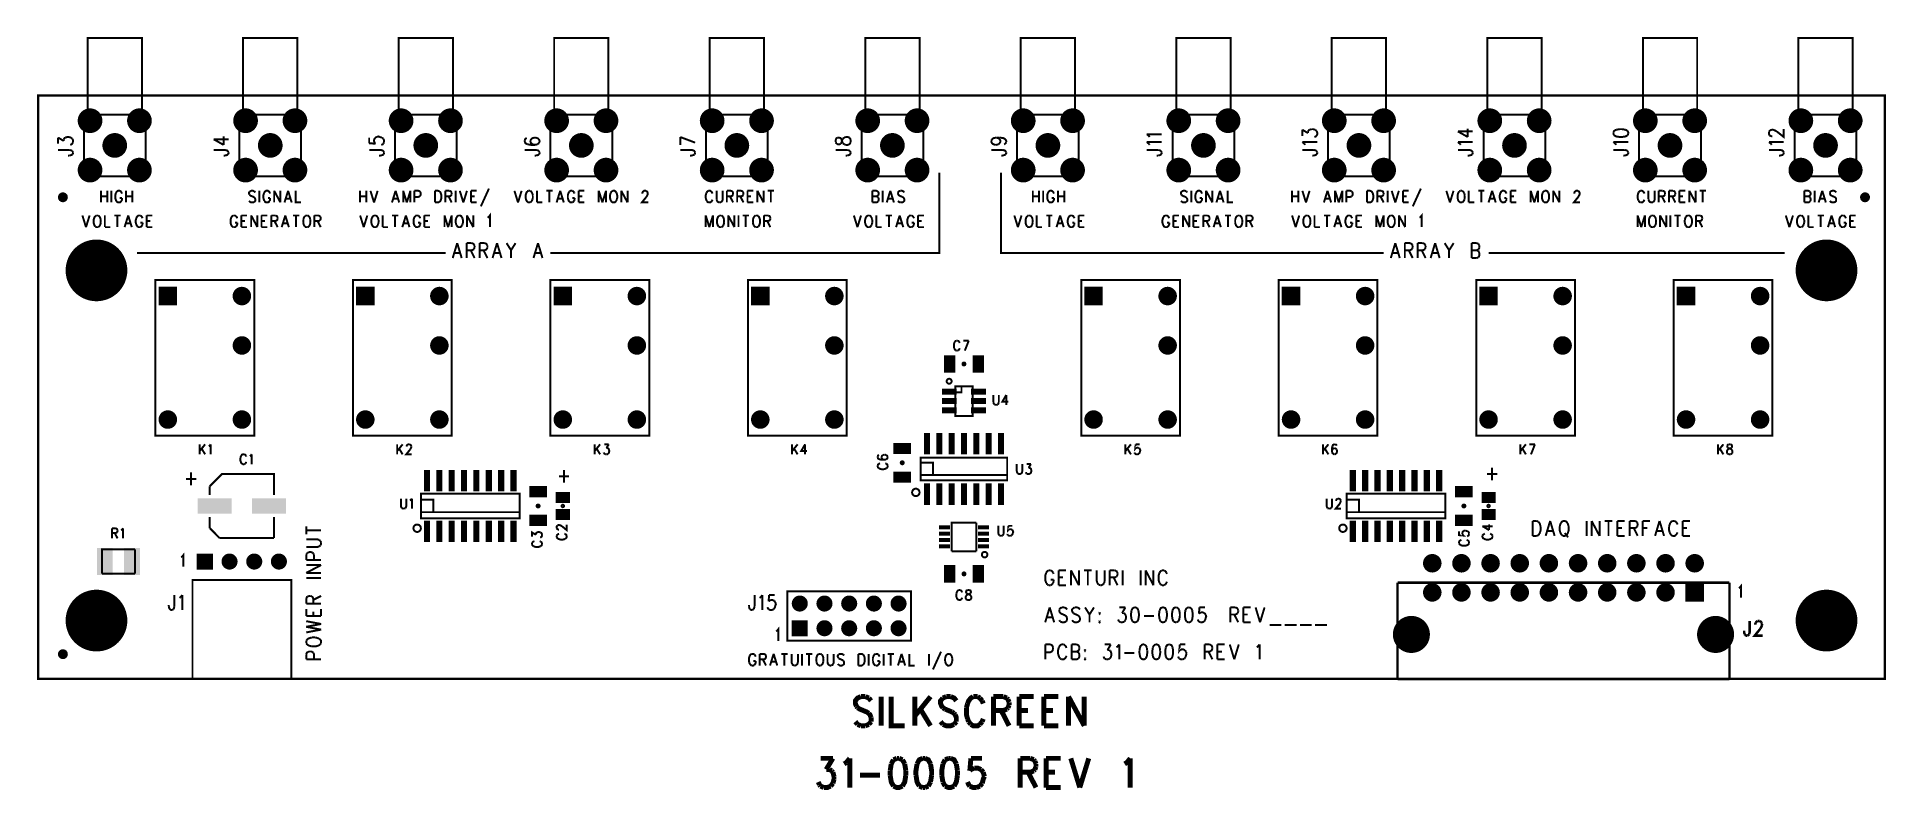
# Model space of a CAD drawing. Extents: x 7.99 to 15.49, y 7.55 to 10.6.
import ezdxf

# ---------------------------------------------------------------- set-up
doc = ezdxf.new("R2010")
doc.units = 0
doc.layers.get('0').update_dxf_attribs({"linetype": 'CONTINUOUS'})
doc.layers.add('ASSEMBLY_PHO', color=7, linetype='CONTINUOUS')

# ---------------------------------------------------------------- blocks, each defined once
blk = doc.blocks.new('ROUND_2')
at = {"const_width": 0.05}
blk.add_lwpolyline([(-0.025, 0, 1), (0.025, 0, 1)], format="xyb", close=True, dxfattribs=at)
blk = doc.blocks.new('SQUARE_3')
blk.add_solid([(-0.0375, -0.0375), (-0.0375, 0.0375), (0.0375, -0.0375), (0.0375, 0.0375)])
blk = doc.blocks.new('ROUND_4')
at = {"const_width": 0.0375}
blk.add_lwpolyline([(-0.01875, 0, 1), (0.01875, 0, 1)], format="xyb", close=True, dxfattribs=at)
blk = doc.blocks.new('ROUND_5')
at = {"const_width": 0.0325}
blk.add_lwpolyline([(-0.01625, 0, 1), (0.01625, 0, 1)], format="xyb", close=True, dxfattribs=at)
blk = doc.blocks.new('SQUARE_9')
blk.add_solid([(-0.0325, -0.0325), (-0.0325, 0.0325), (0.0325, -0.0325), (0.0325, 0.0325)])
blk = doc.blocks.new('ROUND_13')
at = {"const_width": 0.075}
blk.add_lwpolyline([(-0.0375, 0, 1), (0.0375, 0, 1)], format="xyb", close=True, dxfattribs=at)
blk = doc.blocks.new('ROUND_25')
at = {"const_width": 0.02}
blk.add_lwpolyline([(-0.01, 0, 1), (0.01, 0, 1)], format="xyb", close=True, dxfattribs=at)
blk = doc.blocks.new('RECTANGLE_65')
blk.add_solid([(-0.0225, -0.0355), (-0.0225, 0.0355), (0.0225, -0.0355), (0.0225, 0.0355)])
blk = doc.blocks.new('RECTANGLE_72')
blk.add_solid([(-0.0355, -0.0225), (-0.0355, 0.0225), (0.0355, -0.0225), (0.0355, 0.0225)])
blk = doc.blocks.new('RECTANGLE_83')
blk.add_solid([(-0.0285, -0.0225), (-0.0285, 0.0225), (0.0285, -0.0225), (0.0285, 0.0225)])
blk = doc.blocks.new('RECTANGLE_171')
blk.add_solid([(-0.032, -0.055), (-0.032, 0.055), (0.032, -0.055), (0.032, 0.055)])
blk = doc.blocks.new('ROUND_184')
at = {"const_width": 0.125}
blk.add_lwpolyline([(-0.0625, 0, 1), (0.0625, 0, 1)], format="xyb", close=True, dxfattribs=at)
blk = doc.blocks.new('RECTANGLE_199')
blk.add_solid([(-0.069, -0.0315), (-0.069, 0.0315), (0.069, -0.0315), (0.069, 0.0315)])
blk = doc.blocks.new('RECTANGLE_200')
blk.add_solid([(-0.0125, -0.0435), (-0.0125, 0.0435), (0.0125, -0.0435), (0.0125, 0.0435)])
blk = doc.blocks.new('RECTANGLE_201')
blk.add_solid([(-0.03, -0.012), (-0.03, 0.012), (0.03, -0.012), (0.03, 0.012)])
blk = doc.blocks.new('RECTANGLE_202')
blk.add_solid([(-0.0225, -0.008), (-0.0225, 0.008), (0.0225, -0.008), (0.0225, 0.008)])

msp = doc.modelspace()

# ---------------------------------------------------------------- linework, layer by layer
at = {"layer": 'ASSEMBLY_PHO'}
for points, const_width in [([(8.2, 10.285), (8.2, 10.595), (8.42, 10.595), (8.42, 10.28401)], 0.008), ([(8.83, 10.285), (8.83, 10.595), (9.05, 10.595), (9.05, 10.28401)], 0.008), ([(9.46, 10.285), (9.46, 10.595), (9.68, 10.595), (9.68, 10.28401)], 0.008), ([(10.09, 10.285), (10.09, 10.595), (10.31, 10.595), (10.31, 10.28401)], 0.008), ([(10.72, 10.285), (10.72, 10.595), (10.94, 10.595), (10.94, 10.28401)], 0.008), ([(11.35, 10.285), (11.35, 10.595), (11.57, 10.595), (11.57, 10.28401)], 0.008), ([(11.98, 10.285), (11.98, 10.595), (12.2, 10.595), (12.2, 10.28401)], 0.008), ([(12.61, 10.285), (12.61, 10.595), (12.83, 10.595), (12.83, 10.28401)], 0.008), ([(13.24, 10.285), (13.24, 10.595), (13.46, 10.595), (13.46, 10.28401)], 0.008), ([(13.87, 10.285), (13.87, 10.595), (14.09, 10.595), (14.09, 10.28401)], 0.008), ([(14.5, 10.285), (14.5, 10.595), (14.72, 10.595), (14.72, 10.28401)], 0.008), ([(15.13, 10.285), (15.13, 10.595), (15.35, 10.595), (15.35, 10.28401)], 0.008), ([(8, 8), (15.48, 8), (15.48, 10.362), (8, 10.362), (8, 8)], 0.01), ([(8.185, 10.035), (8.185, 10.285), (8.435, 10.285), (8.435, 10.035), (8.185, 10.035)], 0.008), ([(8.815, 10.035), (8.815, 10.285), (9.065, 10.285), (9.065, 10.035), (8.815, 10.035)], 0.008), ([(9.445, 10.035), (9.445, 10.285), (9.695, 10.285), (9.695, 10.035), (9.445, 10.035)], 0.008), ([(10.075, 10.035), (10.075, 10.285), (10.325, 10.285), (10.325, 10.035), (10.075, 10.035)], 0.008), ([(10.705, 10.035), (10.705, 10.285), (10.955, 10.285), (10.955, 10.035), (10.705, 10.035)], 0.008), ([(11.335, 10.035), (11.335, 10.285), (11.585, 10.285), (11.585, 10.035), (11.335, 10.035)], 0.008), ([(11.965, 10.035), (11.965, 10.285), (12.215, 10.285), (12.215, 10.035), (11.965, 10.035)], 0.008), ([(12.595, 10.035), (12.595, 10.285), (12.845, 10.285), (12.845, 10.035), (12.595, 10.035)], 0.008), ([(13.225, 10.035), (13.225, 10.285), (13.475, 10.285), (13.475, 10.035), (13.225, 10.035)], 0.008), ([(13.855, 10.035), (13.855, 10.285), (14.105, 10.285), (14.105, 10.035), (13.855, 10.035)], 0.008), ([(14.485, 10.035), (14.485, 10.285), (14.735, 10.285), (14.735, 10.035), (14.485, 10.035)], 0.008), ([(15.115, 10.035), (15.115, 10.285), (15.365, 10.285), (15.365, 10.035), (15.115, 10.035)], 0.008), ([(8.08062, 10.16672), (8.08062, 10.19172)], 0.008), ([(8.08062, 10.19172), (8.10362, 10.17809)], 0.008), ([(8.10362, 10.1849), (8.1065, 10.18945), (8.10937, 10.19172)], 0.008), ([(8.10362, 10.17809), (8.10362, 10.1849)], 0.008), ([(8.10937, 10.19172), (8.118, 10.194), (8.12375, 10.194), (8.13237, 10.19172)], 0.008), ([(8.13237, 10.19172), (8.13812, 10.18718)], 0.008), ([(8.13812, 10.18718), (8.141, 10.18036), (8.141, 10.17354)], 0.008), ([(8.71062, 10.1849), (8.75087, 10.16218)], 0.008), ([(8.71062, 10.1849), (8.771, 10.1849)], 0.008), ([(8.75087, 10.16218), (8.75087, 10.19627)], 0.008), ([(9.34062, 10.19172), (9.34062, 10.169)], 0.008), ([(9.36075, 10.18263), (9.36362, 10.18945)], 0.008), ([(9.36075, 10.17581), (9.36075, 10.18263)], 0.008), ([(9.36362, 10.18945), (9.36937, 10.194)], 0.008), ([(9.36937, 10.194), (9.378, 10.19627), (9.38375, 10.194), (9.39237, 10.19172)], 0.008), ([(9.39237, 10.19172), (9.39812, 10.18718)], 0.008), ([(9.39812, 10.18718), (9.401, 10.18036), (9.401, 10.17354)], 0.008), ([(9.97925, 10.18945), (9.9735, 10.18718), (9.97062, 10.18036)], 0.008), ([(9.9965, 10.1849), (9.99362, 10.17809)], 0.008), ([(10.01087, 10.19172), (10.00225, 10.18945), (9.9965, 10.1849)], 0.008), ([(10.01375, 10.19172), (10.01087, 10.19172)], 0.008), ([(10.02237, 10.18945), (10.01375, 10.19172)], 0.008), ([(10.02812, 10.1849), (10.02237, 10.18945)], 0.008), ([(10.031, 10.17581), (10.031, 10.17809), (10.02812, 10.1849)], 0.008), ([(10.60062, 10.194), (10.661, 10.17127)], 0.008), ([(10.60062, 10.16218), (10.60062, 10.194)], 0.008), ([(11.23925, 10.19172), (11.2335, 10.18945), (11.23062, 10.18263)], 0.008), ([(11.23062, 10.18263), (11.23062, 10.17354)], 0.008), ([(11.245, 10.19172), (11.23925, 10.19172)], 0.008), ([(11.25362, 10.1849), (11.25075, 10.18945), (11.245, 10.19172)], 0.008), ([(11.25362, 10.17127), (11.2565, 10.18036), (11.25937, 10.18718)], 0.008), ([(11.2565, 10.17581), (11.25362, 10.1849)], 0.008), ([(11.25937, 10.18718), (11.26512, 10.19172)], 0.008), ([(11.26512, 10.19172), (11.27087, 10.194)], 0.008), ([(11.27087, 10.194), (11.2795, 10.194), (11.28525, 10.19172)], 0.008), ([(11.28525, 10.19172), (11.28812, 10.18945)], 0.008), ([(11.28812, 10.18945), (11.291, 10.18263)], 0.008), ([(11.291, 10.18263), (11.291, 10.17354)], 0.008), ([(11.86062, 10.17809), (11.8635, 10.1849)], 0.008), ([(11.8635, 10.1849), (11.86925, 10.18945), (11.88075, 10.19172)], 0.008), ([(11.88075, 10.19172), (11.88937, 10.18945)], 0.008), ([(11.88075, 10.19172), (11.89512, 10.19172)], 0.008), ([(11.88937, 10.18945), (11.89512, 10.1849)], 0.008), ([(11.89512, 10.19172), (11.9095, 10.18945), (11.91812, 10.1849)], 0.008), ([(11.89512, 10.1849), (11.898, 10.17809), (11.898, 10.17581)], 0.008), ([(11.91812, 10.1849), (11.921, 10.17809), (11.921, 10.17354)], 0.008), ([(12.49925, 10.19854), (12.49062, 10.20536)], 0.008), ([(12.49062, 10.20536), (12.551, 10.20536)], 0.008), ([(12.50212, 10.194), (12.49925, 10.19854)], 0.008), ([(13.12062, 10.19854), (13.12062, 10.22354)], 0.008), ([(13.12062, 10.22354), (13.14362, 10.2099)], 0.008), ([(13.14362, 10.21672), (13.1465, 10.22127), (13.14937, 10.22354)], 0.008), ([(13.14362, 10.2099), (13.14362, 10.21672)], 0.008), ([(13.14937, 10.22354), (13.158, 10.22581)], 0.008), ([(13.158, 10.22581), (13.16375, 10.22581)], 0.008), ([(13.16375, 10.22581), (13.17237, 10.22354)], 0.008), ([(13.17812, 10.19854), (13.17525, 10.19627), (13.1695, 10.194)], 0.008), ([(13.17237, 10.22354), (13.17812, 10.219)], 0.008), ([(13.17812, 10.219), (13.181, 10.21218), (13.181, 10.20536), (13.17812, 10.19854)], 0.008), ([(13.75062, 10.21672), (13.79087, 10.194)], 0.008), ([(13.75062, 10.21672), (13.811, 10.21672)], 0.008), ([(13.79087, 10.194), (13.79087, 10.22809)], 0.008), ([(14.39212, 10.22354), (14.3835, 10.219), (14.38062, 10.21218)], 0.008), ([(14.38062, 10.21218), (14.38062, 10.20763)], 0.008), ([(14.38062, 10.20763), (14.3835, 10.20081)], 0.008), ([(14.3835, 10.20081), (14.39212, 10.19627)], 0.008), ([(14.4065, 10.22581), (14.39212, 10.22354)], 0.008), ([(14.39212, 10.19627), (14.4065, 10.194), (14.41512, 10.194)], 0.008), ([(14.41512, 10.22581), (14.4065, 10.22581)], 0.008), ([(14.4295, 10.22354), (14.41512, 10.22581)], 0.008), ([(14.41512, 10.194), (14.4295, 10.19627), (14.43812, 10.20081)], 0.008), ([(14.43812, 10.219), (14.4295, 10.22354)], 0.008), ([(14.441, 10.20763), (14.441, 10.21218), (14.43812, 10.219)], 0.008), ([(14.43812, 10.20081), (14.441, 10.20763)], 0.008), ([(15.01062, 10.21445), (15.0135, 10.219), (15.01637, 10.22127)], 0.008), ([(15.01062, 10.20536), (15.01062, 10.21445)], 0.008), ([(15.0135, 10.20081), (15.01062, 10.20536)], 0.008), ([(15.01637, 10.19854), (15.0135, 10.20081)], 0.008), ([(15.01637, 10.22127), (15.02212, 10.22354)], 0.008), ([(15.02212, 10.19627), (15.01637, 10.19854)], 0.008), ([(15.02212, 10.22354), (15.02787, 10.22354)], 0.008), ([(15.025, 10.19627), (15.02212, 10.19627)], 0.008), ([(15.02787, 10.22354), (15.03362, 10.22127)], 0.008), ([(15.03362, 10.22127), (15.04225, 10.21672)], 0.008), ([(15.04225, 10.21672), (15.071, 10.194), (15.071, 10.22581)], 0.008), ([(8.08062, 10.14172), (8.12662, 10.14172)], 0.008), ([(8.12662, 10.119), (8.12087, 10.119)], 0.008), ([(8.12662, 10.14172), (8.13525, 10.13945), (8.13812, 10.13718)], 0.008), ([(8.13812, 10.12354), (8.13525, 10.12127), (8.12662, 10.119)], 0.008), ([(8.13812, 10.16672), (8.13525, 10.16445), (8.1295, 10.16218)], 0.008), ([(8.141, 10.17354), (8.13812, 10.16672)], 0.008), ([(8.13812, 10.13718), (8.141, 10.13263)], 0.008), ([(8.141, 10.13263), (8.141, 10.12809), (8.13812, 10.12354)], 0.008), ([(8.71062, 10.14172), (8.75662, 10.14172)], 0.008), ([(8.75662, 10.119), (8.75087, 10.119)], 0.008), ([(8.75662, 10.14172), (8.76525, 10.13945), (8.76812, 10.13718)], 0.008), ([(8.76812, 10.12354), (8.76525, 10.12127), (8.75662, 10.119)], 0.008), ([(8.76812, 10.13718), (8.771, 10.13263)], 0.008), ([(8.771, 10.13263), (8.771, 10.12809), (8.76812, 10.12354)], 0.008), ([(9.34062, 10.169), (9.3665, 10.16672)], 0.008), ([(9.34062, 10.14172), (9.38662, 10.14172)], 0.008), ([(9.36362, 10.169), (9.36075, 10.17581)], 0.008), ([(9.3665, 10.16672), (9.36362, 10.169)], 0.008), ([(9.38662, 10.119), (9.38087, 10.119)], 0.008), ([(9.38662, 10.14172), (9.39525, 10.13945), (9.39812, 10.13718)], 0.008), ([(9.39812, 10.12354), (9.39525, 10.12127), (9.38662, 10.119)], 0.008), ([(9.39812, 10.16672), (9.39525, 10.16445), (9.3895, 10.16218)], 0.008), ([(9.401, 10.17354), (9.39812, 10.16672)], 0.008), ([(9.39812, 10.13718), (9.401, 10.13263)], 0.008), ([(9.401, 10.13263), (9.401, 10.12809), (9.39812, 10.12354)], 0.008), ([(9.97062, 10.18036), (9.97062, 10.17581)], 0.008), ([(9.97062, 10.17581), (9.9735, 10.169), (9.98212, 10.16445)], 0.008), ([(9.97062, 10.14172), (10.01662, 10.14172)], 0.008), ([(9.98212, 10.16445), (9.9965, 10.16218), (10.01087, 10.16218)], 0.008), ([(9.99362, 10.17809), (9.99362, 10.17581)], 0.008), ([(9.99362, 10.17581), (9.9965, 10.169), (10.00225, 10.16445), (10.01087, 10.16218)], 0.008), ([(10.01087, 10.16218), (10.02237, 10.16445)], 0.008), ([(10.01662, 10.119), (10.01087, 10.119)], 0.008), ([(10.01662, 10.14172), (10.02525, 10.13945), (10.02812, 10.13718)], 0.008), ([(10.02812, 10.12354), (10.02525, 10.12127), (10.01662, 10.119)], 0.008), ([(10.02237, 10.16445), (10.02812, 10.169)], 0.008), ([(10.02812, 10.169), (10.031, 10.17581)], 0.008), ([(10.02812, 10.13718), (10.031, 10.13263)], 0.008), ([(10.031, 10.13263), (10.031, 10.12809), (10.02812, 10.12354)], 0.008), ([(10.60062, 10.14172), (10.64662, 10.14172)], 0.008), ([(10.64662, 10.119), (10.64087, 10.119)], 0.008), ([(10.64662, 10.14172), (10.65525, 10.13945), (10.65812, 10.13718)], 0.008), ([(10.65812, 10.12354), (10.65525, 10.12127), (10.64662, 10.119)], 0.008), ([(10.65812, 10.13718), (10.661, 10.13263)], 0.008), ([(10.661, 10.13263), (10.661, 10.12809), (10.65812, 10.12354)], 0.008), ([(11.23062, 10.17354), (11.2335, 10.16672)], 0.008), ([(11.23062, 10.14172), (11.27662, 10.14172)], 0.008), ([(11.2335, 10.16672), (11.23925, 10.16445), (11.245, 10.16445), (11.25075, 10.16672)], 0.008), ([(11.25075, 10.16672), (11.25362, 10.17127)], 0.008), ([(11.25937, 10.169), (11.2565, 10.17581)], 0.008), ([(11.26512, 10.16445), (11.25937, 10.169)], 0.008), ([(11.27087, 10.16218), (11.26512, 10.16445)], 0.008), ([(11.28812, 10.16672), (11.28525, 10.16445), (11.2795, 10.16218), (11.27087, 10.16218)], 0.008), ([(11.27662, 10.119), (11.27087, 10.119)], 0.008), ([(11.27662, 10.14172), (11.28525, 10.13945), (11.28812, 10.13718)], 0.008), ([(11.28812, 10.12354), (11.28525, 10.12127), (11.27662, 10.119)], 0.008), ([(11.291, 10.17354), (11.28812, 10.16672)], 0.008), ([(11.28812, 10.13718), (11.291, 10.13263)], 0.008), ([(11.291, 10.13263), (11.291, 10.12809), (11.28812, 10.12354)], 0.008), ([(11.86062, 10.17581), (11.86062, 10.17809)], 0.008), ([(11.87787, 10.16218), (11.86925, 10.16445), (11.8635, 10.169), (11.86062, 10.17581)], 0.008), ([(11.86062, 10.14172), (11.90662, 10.14172)], 0.008), ([(11.88937, 10.16445), (11.88075, 10.16218), (11.87787, 10.16218)], 0.008), ([(11.89512, 10.169), (11.88937, 10.16445)], 0.008), ([(11.898, 10.17581), (11.89512, 10.169)], 0.008), ([(11.90662, 10.119), (11.90087, 10.119)], 0.008), ([(11.90662, 10.14172), (11.91525, 10.13945), (11.91812, 10.13718)], 0.008), ([(11.91812, 10.12354), (11.91525, 10.12127), (11.90662, 10.119)], 0.008), ([(11.91812, 10.16672), (11.91237, 10.16445)], 0.008), ([(11.921, 10.17354), (11.91812, 10.16672)], 0.008), ([(11.91812, 10.13718), (11.921, 10.13263)], 0.008), ([(11.921, 10.13263), (11.921, 10.12809), (11.91812, 10.12354)], 0.008), ([(12.49925, 10.16672), (12.49062, 10.17354)], 0.008), ([(12.49062, 10.17354), (12.551, 10.17354)], 0.008), ([(12.49062, 10.14172), (12.53662, 10.14172)], 0.008), ([(12.50212, 10.16218), (12.49925, 10.16672)], 0.008), ([(12.53662, 10.119), (12.53087, 10.119)], 0.008), ([(12.53662, 10.14172), (12.54525, 10.13945), (12.54812, 10.13718)], 0.008), ([(12.54812, 10.12354), (12.54525, 10.12127), (12.53662, 10.119)], 0.008), ([(12.54812, 10.13718), (12.551, 10.13263)], 0.008), ([(12.551, 10.13263), (12.551, 10.12809), (12.54812, 10.12354)], 0.008), ([(13.12925, 10.16672), (13.12062, 10.17354)], 0.008), ([(13.12062, 10.17354), (13.181, 10.17354)], 0.008), ([(13.12062, 10.14172), (13.16662, 10.14172)], 0.008), ([(13.13212, 10.16218), (13.12925, 10.16672)], 0.008), ([(13.16662, 10.119), (13.16087, 10.119)], 0.008), ([(13.16662, 10.14172), (13.17525, 10.13945), (13.17812, 10.13718)], 0.008), ([(13.17812, 10.12354), (13.17525, 10.12127), (13.16662, 10.119)], 0.008), ([(13.17812, 10.13718), (13.181, 10.13263)], 0.008), ([(13.181, 10.13263), (13.181, 10.12809), (13.17812, 10.12354)], 0.008), ([(13.75925, 10.16672), (13.75062, 10.17354)], 0.008), ([(13.75062, 10.17354), (13.811, 10.17354)], 0.008), ([(13.75062, 10.14172), (13.79662, 10.14172)], 0.008), ([(13.76212, 10.16218), (13.75925, 10.16672)], 0.008), ([(13.79662, 10.119), (13.79087, 10.119)], 0.008), ([(13.79662, 10.14172), (13.80525, 10.13945), (13.80812, 10.13718)], 0.008), ([(13.80812, 10.12354), (13.80525, 10.12127), (13.79662, 10.119)], 0.008), ([(13.80812, 10.13718), (13.811, 10.13263)], 0.008), ([(13.811, 10.13263), (13.811, 10.12809), (13.80812, 10.12354)], 0.008), ([(14.38925, 10.16672), (14.38062, 10.17354)], 0.008), ([(14.38062, 10.17354), (14.441, 10.17354)], 0.008), ([(14.38062, 10.14172), (14.42662, 10.14172)], 0.008), ([(14.39212, 10.16218), (14.38925, 10.16672)], 0.008), ([(14.42662, 10.119), (14.42087, 10.119)], 0.008), ([(14.42662, 10.14172), (14.43525, 10.13945), (14.43812, 10.13718)], 0.008), ([(14.43812, 10.12354), (14.43525, 10.12127), (14.42662, 10.119)], 0.008), ([(14.43812, 10.13718), (14.441, 10.13263)], 0.008), ([(14.441, 10.13263), (14.441, 10.12809), (14.43812, 10.12354)], 0.008), ([(15.01925, 10.16672), (15.01062, 10.17354)], 0.008), ([(15.01062, 10.17354), (15.071, 10.17354)], 0.008), ([(15.01062, 10.14172), (15.05662, 10.14172)], 0.008), ([(15.02212, 10.16218), (15.01925, 10.16672)], 0.008), ([(15.05662, 10.119), (15.05087, 10.119)], 0.008), ([(15.05662, 10.14172), (15.06525, 10.13945), (15.06812, 10.13718)], 0.008), ([(15.06812, 10.12354), (15.06525, 10.12127), (15.05662, 10.119)], 0.008), ([(15.06812, 10.13718), (15.071, 10.13263)], 0.008), ([(15.071, 10.13263), (15.071, 10.12809), (15.06812, 10.12354)], 0.008), ([(10.075, 9.725), (11.65, 9.725), (11.65, 10.05)], 0.008), ([(13.45, 9.725), (11.9, 9.725), (11.9, 10.05)], 0.008), ([(8.254, 9.97625), (8.254, 9.929)], 0.008), ([(8.27945, 9.97625), (8.27945, 9.929)], 0.008), ([(8.29581, 9.97625), (8.29581, 9.929)], 0.008), ([(8.31581, 9.9695), (8.314, 9.965), (8.31218, 9.95825), (8.31218, 9.947), (8.314, 9.94025), (8.31581, 9.93575)], 0.008), ([(8.33763, 9.9695), (8.334, 9.974), (8.33036, 9.97625), (8.32309, 9.97625), (8.31945, 9.974), (8.31581, 9.9695)], 0.008), ([(8.33945, 9.965), (8.33763, 9.9695)], 0.008), ([(8.35581, 9.97625), (8.35581, 9.929)], 0.008), ([(8.38127, 9.97625), (8.38127, 9.929)], 0.008), ([(8.85763, 9.974), (8.854, 9.9695), (8.854, 9.965), (8.85581, 9.9605)], 0.008), ([(8.85581, 9.9605), (8.85763, 9.95825)], 0.008), ([(8.87581, 9.974), (8.87036, 9.97625), (8.86309, 9.97625), (8.85763, 9.974)], 0.008), ([(8.85763, 9.95825), (8.86127, 9.956), (8.87218, 9.9515), (8.87581, 9.94925)], 0.008), ([(8.87945, 9.9695), (8.87581, 9.974)], 0.008), ([(8.89581, 9.97625), (8.89581, 9.929)], 0.008), ([(8.91581, 9.9695), (8.914, 9.965), (8.91218, 9.95825), (8.91218, 9.947), (8.914, 9.94025), (8.91581, 9.93575)], 0.008), ([(8.93763, 9.9695), (8.934, 9.974), (8.93036, 9.97625), (8.92309, 9.97625), (8.91945, 9.974), (8.91581, 9.9695)], 0.008), ([(8.93945, 9.965), (8.93763, 9.9695)], 0.008), ([(8.95581, 9.97625), (8.95581, 9.929)], 0.008), ([(8.95581, 9.97625), (8.98127, 9.929)], 0.008), ([(8.98127, 9.97625), (8.98127, 9.929)], 0.008), ([(9.01218, 9.97625), (8.99763, 9.929)], 0.008), ([(9.01218, 9.97625), (9.02672, 9.929)], 0.008), ([(9.04309, 9.97625), (9.04309, 9.929), (9.0649, 9.929)], 0.008), ([(9.304, 9.97625), (9.304, 9.929)], 0.008), ([(9.32945, 9.97625), (9.32945, 9.929)], 0.008), ([(9.34581, 9.97625), (9.36036, 9.929)], 0.008), ([(9.3749, 9.97625), (9.36036, 9.929)], 0.008), ([(9.44763, 9.97625), (9.43309, 9.929)], 0.008), ([(9.44763, 9.97625), (9.46218, 9.929)], 0.008), ([(9.47854, 9.97625), (9.47854, 9.929)], 0.008), ([(9.47854, 9.97625), (9.49309, 9.929)], 0.008), ([(9.50763, 9.97625), (9.49309, 9.929)], 0.008), ([(9.50763, 9.97625), (9.50763, 9.929)], 0.008), ([(9.524, 9.97625), (9.524, 9.929)], 0.008), ([(9.524, 9.97625), (9.54036, 9.97625), (9.54581, 9.974)], 0.008), ([(9.54581, 9.974), (9.54763, 9.97175)], 0.008), ([(9.54763, 9.97175), (9.54945, 9.96725), (9.54945, 9.9605), (9.54763, 9.956)], 0.008), ([(9.60763, 9.97625), (9.60763, 9.929)], 0.008), ([(9.60763, 9.97625), (9.62036, 9.97625), (9.62581, 9.974)], 0.008), ([(9.62581, 9.974), (9.62945, 9.9695), (9.63127, 9.965), (9.63309, 9.95825), (9.63309, 9.947), (9.63127, 9.94025), (9.62945, 9.93575), (9.62581, 9.93125)], 0.008), ([(9.64945, 9.97625), (9.64945, 9.929)], 0.008), ([(9.64945, 9.97625), (9.66581, 9.97625)], 0.008), ([(9.66581, 9.97625), (9.67127, 9.974), (9.67309, 9.97175), (9.6749, 9.96725)], 0.008), ([(9.6749, 9.96275), (9.67309, 9.95825), (9.67127, 9.956), (9.66581, 9.95375)], 0.008), ([(9.6749, 9.96725), (9.6749, 9.96275)], 0.008), ([(9.69127, 9.97625), (9.69127, 9.929)], 0.008), ([(9.70763, 9.97625), (9.72218, 9.929)], 0.008), ([(9.73672, 9.97625), (9.72218, 9.929)], 0.008), ([(9.75309, 9.97625), (9.75309, 9.929)], 0.008), ([(9.75309, 9.97625), (9.77672, 9.97625)], 0.008), ([(9.82581, 9.98525), (9.79309, 9.91325)], 0.008), ([(9.929, 9.97625), (9.94354, 9.929)], 0.008), ([(9.95809, 9.97625), (9.94354, 9.929)], 0.008), ([(9.98172, 9.974), (9.97809, 9.9695), (9.97627, 9.965), (9.97445, 9.95825), (9.97445, 9.947), (9.97627, 9.94025), (9.97809, 9.93575), (9.98172, 9.93125)], 0.008), ([(9.98536, 9.97625), (9.98172, 9.974)], 0.008), ([(9.99263, 9.97625), (9.98536, 9.97625)], 0.008), ([(9.9999, 9.9695), (9.99627, 9.974), (9.99263, 9.97625)], 0.008), ([(10.00172, 9.965), (9.9999, 9.9695)], 0.008), ([(10.00354, 9.95825), (10.00172, 9.965)], 0.008), ([(10.00354, 9.947), (10.00354, 9.95825)], 0.008), ([(10.0199, 9.97625), (10.0199, 9.929)], 0.008), ([(10.05809, 9.97625), (10.08354, 9.97625)], 0.008), ([(10.07081, 9.97625), (10.07081, 9.929)], 0.008), ([(10.11445, 9.97625), (10.0999, 9.929)], 0.008), ([(10.11445, 9.97625), (10.129, 9.929)], 0.008), ([(10.15263, 9.974), (10.149, 9.9695), (10.14718, 9.965), (10.14536, 9.95825), (10.14536, 9.947), (10.14718, 9.94025), (10.149, 9.93575), (10.15263, 9.93125)], 0.008), ([(10.16354, 9.97625), (10.15627, 9.97625), (10.15263, 9.974)], 0.008), ([(10.17081, 9.9695), (10.16718, 9.974), (10.16354, 9.97625)], 0.008), ([(10.17263, 9.965), (10.17081, 9.9695)], 0.008), ([(10.189, 9.97625), (10.189, 9.929)], 0.008), ([(10.189, 9.97625), (10.21263, 9.97625)], 0.008), ([(10.27081, 9.97625), (10.27081, 9.929)], 0.008), ([(10.27081, 9.97625), (10.28536, 9.929)], 0.008), ([(10.2999, 9.97625), (10.28536, 9.929)], 0.008), ([(10.2999, 9.97625), (10.2999, 9.929)], 0.008), ([(10.3199, 9.9695), (10.31809, 9.965), (10.31627, 9.95825), (10.31627, 9.947), (10.31809, 9.94025), (10.3199, 9.93575)], 0.008), ([(10.32354, 9.974), (10.3199, 9.9695)], 0.008), ([(10.32718, 9.97625), (10.32354, 9.974)], 0.008), ([(10.34172, 9.9695), (10.33809, 9.974), (10.33445, 9.97625), (10.32718, 9.97625)], 0.008), ([(10.34354, 9.965), (10.34172, 9.9695)], 0.008), ([(10.34354, 9.94025), (10.34536, 9.947), (10.34536, 9.95825), (10.34354, 9.965)], 0.008), ([(10.36172, 9.97625), (10.36172, 9.929)], 0.008), ([(10.36172, 9.97625), (10.38718, 9.929)], 0.008), ([(10.38718, 9.97625), (10.38718, 9.929)], 0.008), ([(10.44718, 9.965), (10.44718, 9.96725), (10.449, 9.97175), (10.45081, 9.974)], 0.008), ([(10.45081, 9.974), (10.45445, 9.97625), (10.46172, 9.97625)], 0.008), ([(10.46172, 9.97625), (10.46536, 9.974), (10.46718, 9.97175), (10.469, 9.96725), (10.469, 9.96275), (10.46718, 9.95825), (10.46354, 9.9515)], 0.008), ([(10.70581, 9.965), (10.704, 9.95825), (10.704, 9.947), (10.70581, 9.94025)], 0.008), ([(10.70763, 9.9695), (10.70581, 9.965)], 0.008), ([(10.7149, 9.97625), (10.71127, 9.974), (10.70763, 9.9695)], 0.008), ([(10.72581, 9.974), (10.72218, 9.97625), (10.7149, 9.97625)], 0.008), ([(10.73127, 9.965), (10.72945, 9.9695), (10.72581, 9.974)], 0.008), ([(10.74763, 9.97625), (10.74763, 9.9425)], 0.008), ([(10.76763, 9.93125), (10.77127, 9.93575), (10.77309, 9.9425), (10.77309, 9.97625)], 0.008), ([(10.78945, 9.97625), (10.78945, 9.929)], 0.008), ([(10.78945, 9.97625), (10.80581, 9.97625)], 0.008), ([(10.80581, 9.97625), (10.81127, 9.974), (10.81309, 9.97175), (10.8149, 9.96725)], 0.008), ([(10.8149, 9.96275), (10.81309, 9.95825), (10.81127, 9.956), (10.80581, 9.95375)], 0.008), ([(10.8149, 9.96725), (10.8149, 9.96275)], 0.008), ([(10.83127, 9.97625), (10.83127, 9.929)], 0.008), ([(10.83127, 9.97625), (10.84763, 9.97625)], 0.008), ([(10.84763, 9.97625), (10.85309, 9.974), (10.8549, 9.97175)], 0.008), ([(10.8549, 9.95825), (10.85309, 9.956), (10.84763, 9.95375)], 0.008), ([(10.8549, 9.97175), (10.85672, 9.96725)], 0.008), ([(10.85672, 9.96275), (10.8549, 9.95825)], 0.008), ([(10.85672, 9.96725), (10.85672, 9.96275)], 0.008), ([(10.87309, 9.97625), (10.87309, 9.929)], 0.008), ([(10.87309, 9.97625), (10.89672, 9.97625)], 0.008), ([(10.91309, 9.97625), (10.91309, 9.929)], 0.008), ([(10.91309, 9.97625), (10.93854, 9.929)], 0.008), ([(10.93854, 9.97625), (10.93854, 9.929)], 0.008), ([(10.9549, 9.97625), (10.98036, 9.97625)], 0.008), ([(10.96763, 9.97625), (10.96763, 9.929)], 0.008), ([(11.379, 9.97625), (11.379, 9.929)], 0.008), ([(11.379, 9.97625), (11.39536, 9.97625), (11.40081, 9.974)], 0.008), ([(11.40081, 9.974), (11.40263, 9.97175)], 0.008), ([(11.40263, 9.95825), (11.40081, 9.956)], 0.008), ([(11.40263, 9.97175), (11.40445, 9.96725), (11.40445, 9.96275), (11.40263, 9.95825)], 0.008), ([(11.42081, 9.97625), (11.42081, 9.929)], 0.008), ([(11.45172, 9.97625), (11.43718, 9.929)], 0.008), ([(11.45172, 9.97625), (11.46627, 9.929)], 0.008), ([(11.49172, 9.97625), (11.48627, 9.974), (11.48263, 9.9695)], 0.008), ([(11.48263, 9.9695), (11.48263, 9.965)], 0.008), ([(11.48263, 9.965), (11.48445, 9.9605), (11.48627, 9.95825), (11.4899, 9.956)], 0.008), ([(11.50809, 9.9695), (11.50445, 9.974), (11.499, 9.97625), (11.49172, 9.97625)], 0.008), ([(12.029, 9.97625), (12.029, 9.929)], 0.008), ([(12.05445, 9.97625), (12.05445, 9.929)], 0.008), ([(12.07081, 9.97625), (12.07081, 9.929)], 0.008), ([(12.09081, 9.9695), (12.089, 9.965), (12.08718, 9.95825), (12.08718, 9.947), (12.089, 9.94025), (12.09081, 9.93575)], 0.008), ([(12.11263, 9.9695), (12.109, 9.974), (12.10536, 9.97625), (12.09809, 9.97625), (12.09445, 9.974), (12.09081, 9.9695)], 0.008), ([(12.11445, 9.965), (12.11263, 9.9695)], 0.008), ([(12.13081, 9.97625), (12.13081, 9.929)], 0.008), ([(12.15627, 9.97625), (12.15627, 9.929)], 0.008), ([(12.63263, 9.974), (12.629, 9.9695), (12.629, 9.965), (12.63081, 9.9605)], 0.008), ([(12.63081, 9.9605), (12.63263, 9.95825)], 0.008), ([(12.65081, 9.974), (12.64536, 9.97625), (12.63809, 9.97625), (12.63263, 9.974)], 0.008), ([(12.63263, 9.95825), (12.63627, 9.956), (12.64718, 9.9515), (12.65081, 9.94925)], 0.008), ([(12.65445, 9.9695), (12.65081, 9.974)], 0.008), ([(12.67081, 9.97625), (12.67081, 9.929)], 0.008), ([(12.69081, 9.9695), (12.689, 9.965), (12.68718, 9.95825), (12.68718, 9.947), (12.689, 9.94025), (12.69081, 9.93575)], 0.008), ([(12.71263, 9.9695), (12.709, 9.974), (12.70536, 9.97625), (12.69809, 9.97625), (12.69445, 9.974), (12.69081, 9.9695)], 0.008), ([(12.71445, 9.965), (12.71263, 9.9695)], 0.008), ([(12.73081, 9.97625), (12.73081, 9.929)], 0.008), ([(12.73081, 9.97625), (12.75627, 9.929)], 0.008), ([(12.75627, 9.97625), (12.75627, 9.929)], 0.008), ([(12.78718, 9.97625), (12.77263, 9.929)], 0.008), ([(12.78718, 9.97625), (12.80172, 9.929)], 0.008), ([(12.81809, 9.97625), (12.81809, 9.929), (12.8399, 9.929)], 0.008), ([(13.079, 9.97625), (13.079, 9.929)], 0.008), ([(13.10445, 9.97625), (13.10445, 9.929)], 0.008), ([(13.12081, 9.97625), (13.13536, 9.929)], 0.008), ([(13.1499, 9.97625), (13.13536, 9.929)], 0.008), ([(13.22263, 9.97625), (13.20809, 9.929)], 0.008), ([(13.22263, 9.97625), (13.23718, 9.929)], 0.008), ([(13.25354, 9.97625), (13.25354, 9.929)], 0.008), ([(13.25354, 9.97625), (13.26809, 9.929)], 0.008), ([(13.28263, 9.97625), (13.26809, 9.929)], 0.008), ([(13.28263, 9.97625), (13.28263, 9.929)], 0.008), ([(13.299, 9.97625), (13.299, 9.929)], 0.008), ([(13.299, 9.97625), (13.31536, 9.97625), (13.32081, 9.974)], 0.008), ([(13.32081, 9.974), (13.32263, 9.97175)], 0.008), ([(13.32263, 9.97175), (13.32445, 9.96725), (13.32445, 9.9605), (13.32263, 9.956)], 0.008), ([(13.38263, 9.97625), (13.38263, 9.929)], 0.008), ([(13.38263, 9.97625), (13.39536, 9.97625), (13.40081, 9.974)], 0.008), ([(13.40081, 9.974), (13.40445, 9.9695), (13.40627, 9.965), (13.40809, 9.95825), (13.40809, 9.947), (13.40627, 9.94025), (13.40445, 9.93575), (13.40081, 9.93125)], 0.008), ([(13.42445, 9.97625), (13.42445, 9.929)], 0.008), ([(13.42445, 9.97625), (13.44081, 9.97625)], 0.008), ([(13.44081, 9.97625), (13.44627, 9.974), (13.44809, 9.97175), (13.4499, 9.96725)], 0.008), ([(13.4499, 9.96275), (13.44809, 9.95825), (13.44627, 9.956), (13.44081, 9.95375)], 0.008), ([(13.4499, 9.96725), (13.4499, 9.96275)], 0.008), ([(13.46627, 9.97625), (13.46627, 9.929)], 0.008), ([(13.48263, 9.97625), (13.49718, 9.929)], 0.008), ([(13.51172, 9.97625), (13.49718, 9.929)], 0.008), ([(13.52809, 9.97625), (13.52809, 9.929)], 0.008), ([(13.52809, 9.97625), (13.55172, 9.97625)], 0.008), ([(13.60081, 9.98525), (13.56809, 9.91325)], 0.008), ([(13.704, 9.97625), (13.71854, 9.929)], 0.008), ([(13.73309, 9.97625), (13.71854, 9.929)], 0.008), ([(13.75672, 9.974), (13.75309, 9.9695), (13.75127, 9.965), (13.74945, 9.95825), (13.74945, 9.947), (13.75127, 9.94025), (13.75309, 9.93575), (13.75672, 9.93125)], 0.008), ([(13.76036, 9.97625), (13.75672, 9.974)], 0.008), ([(13.76763, 9.97625), (13.76036, 9.97625)], 0.008), ([(13.7749, 9.9695), (13.77127, 9.974), (13.76763, 9.97625)], 0.008), ([(13.77672, 9.965), (13.7749, 9.9695)], 0.008), ([(13.77854, 9.95825), (13.77672, 9.965)], 0.008), ([(13.77854, 9.947), (13.77854, 9.95825)], 0.008), ([(13.7949, 9.97625), (13.7949, 9.929)], 0.008), ([(13.83309, 9.97625), (13.85854, 9.97625)], 0.008), ([(13.84581, 9.97625), (13.84581, 9.929)], 0.008), ([(13.88945, 9.97625), (13.8749, 9.929)], 0.008), ([(13.88945, 9.97625), (13.904, 9.929)], 0.008), ([(13.92763, 9.974), (13.924, 9.9695), (13.92218, 9.965), (13.92036, 9.95825), (13.92036, 9.947), (13.92218, 9.94025), (13.924, 9.93575), (13.92763, 9.93125)], 0.008), ([(13.93854, 9.97625), (13.93127, 9.97625), (13.92763, 9.974)], 0.008), ([(13.94581, 9.9695), (13.94218, 9.974), (13.93854, 9.97625)], 0.008), ([(13.94763, 9.965), (13.94581, 9.9695)], 0.008), ([(13.964, 9.97625), (13.964, 9.929)], 0.008), ([(13.964, 9.97625), (13.98763, 9.97625)], 0.008), ([(14.04581, 9.97625), (14.04581, 9.929)], 0.008), ([(14.04581, 9.97625), (14.06036, 9.929)], 0.008), ([(14.0749, 9.97625), (14.06036, 9.929)], 0.008), ([(14.0749, 9.97625), (14.0749, 9.929)], 0.008), ([(14.0949, 9.9695), (14.09309, 9.965), (14.09127, 9.95825), (14.09127, 9.947), (14.09309, 9.94025), (14.0949, 9.93575)], 0.008), ([(14.09854, 9.974), (14.0949, 9.9695)], 0.008), ([(14.10218, 9.97625), (14.09854, 9.974)], 0.008), ([(14.11672, 9.9695), (14.11309, 9.974), (14.10945, 9.97625), (14.10218, 9.97625)], 0.008), ([(14.11854, 9.965), (14.11672, 9.9695)], 0.008), ([(14.11854, 9.94025), (14.12036, 9.947), (14.12036, 9.95825), (14.11854, 9.965)], 0.008), ([(14.13672, 9.97625), (14.13672, 9.929)], 0.008), ([(14.13672, 9.97625), (14.16218, 9.929)], 0.008), ([(14.16218, 9.97625), (14.16218, 9.929)], 0.008), ([(14.22218, 9.965), (14.22218, 9.96725), (14.224, 9.97175), (14.22581, 9.974)], 0.008), ([(14.22581, 9.974), (14.22945, 9.97625), (14.23672, 9.97625)], 0.008), ([(14.23672, 9.97625), (14.24036, 9.974), (14.24218, 9.97175), (14.244, 9.96725), (14.244, 9.96275), (14.24218, 9.95825), (14.23854, 9.9515)], 0.008), ([(14.48081, 9.965), (14.479, 9.95825), (14.479, 9.947), (14.48081, 9.94025)], 0.008), ([(14.48263, 9.9695), (14.48081, 9.965)], 0.008), ([(14.4899, 9.97625), (14.48627, 9.974), (14.48263, 9.9695)], 0.008), ([(14.50081, 9.974), (14.49718, 9.97625), (14.4899, 9.97625)], 0.008), ([(14.50627, 9.965), (14.50445, 9.9695), (14.50081, 9.974)], 0.008), ([(14.52263, 9.97625), (14.52263, 9.9425)], 0.008), ([(14.54263, 9.93125), (14.54627, 9.93575), (14.54809, 9.9425), (14.54809, 9.97625)], 0.008), ([(14.56445, 9.97625), (14.56445, 9.929)], 0.008), ([(14.56445, 9.97625), (14.58081, 9.97625)], 0.008), ([(14.58081, 9.97625), (14.58627, 9.974), (14.58809, 9.97175), (14.5899, 9.96725)], 0.008), ([(14.5899, 9.96275), (14.58809, 9.95825), (14.58627, 9.956), (14.58081, 9.95375)], 0.008), ([(14.5899, 9.96725), (14.5899, 9.96275)], 0.008), ([(14.60627, 9.97625), (14.60627, 9.929)], 0.008), ([(14.60627, 9.97625), (14.62263, 9.97625)], 0.008), ([(14.62263, 9.97625), (14.62809, 9.974), (14.6299, 9.97175)], 0.008), ([(14.6299, 9.95825), (14.62809, 9.956), (14.62263, 9.95375)], 0.008), ([(14.6299, 9.97175), (14.63172, 9.96725)], 0.008), ([(14.63172, 9.96275), (14.6299, 9.95825)], 0.008), ([(14.63172, 9.96725), (14.63172, 9.96275)], 0.008), ([(14.64809, 9.97625), (14.64809, 9.929)], 0.008), ([(14.64809, 9.97625), (14.67172, 9.97625)], 0.008), ([(14.68809, 9.97625), (14.68809, 9.929)], 0.008), ([(14.68809, 9.97625), (14.71354, 9.929)], 0.008), ([(14.71354, 9.97625), (14.71354, 9.929)], 0.008), ([(14.7299, 9.97625), (14.75536, 9.97625)], 0.008), ([(14.74263, 9.97625), (14.74263, 9.929)], 0.008), ([(15.154, 9.97625), (15.154, 9.929)], 0.008), ([(15.154, 9.97625), (15.17036, 9.97625), (15.17581, 9.974)], 0.008), ([(15.17581, 9.974), (15.17763, 9.97175)], 0.008), ([(15.17763, 9.95825), (15.17581, 9.956)], 0.008), ([(15.17763, 9.97175), (15.17945, 9.96725), (15.17945, 9.96275), (15.17763, 9.95825)], 0.008), ([(15.19581, 9.97625), (15.19581, 9.929)], 0.008), ([(15.22672, 9.97625), (15.21218, 9.929)], 0.008), ([(15.22672, 9.97625), (15.24127, 9.929)], 0.008), ([(15.26672, 9.97625), (15.26127, 9.974), (15.25763, 9.9695)], 0.008), ([(15.25763, 9.9695), (15.25763, 9.965)], 0.008), ([(15.25763, 9.965), (15.25945, 9.9605), (15.26127, 9.95825), (15.2649, 9.956)], 0.008), ([(15.28309, 9.9695), (15.27945, 9.974), (15.274, 9.97625), (15.26672, 9.97625)], 0.008), ([(8.254, 9.95375), (8.27945, 9.95375)], 0.008), ([(8.31581, 9.93575), (8.31945, 9.93125), (8.32309, 9.929), (8.33036, 9.929), (8.334, 9.93125), (8.33763, 9.93575)], 0.008), ([(8.33036, 9.947), (8.33945, 9.947)], 0.008), ([(8.33763, 9.93575), (8.33945, 9.94025), (8.33945, 9.947)], 0.008), ([(8.35581, 9.95375), (8.38127, 9.95375)], 0.008), ([(8.85763, 9.93125), (8.854, 9.93575)], 0.008), ([(8.87581, 9.93125), (8.87036, 9.929), (8.86309, 9.929), (8.85763, 9.93125)], 0.008), ([(8.87581, 9.94925), (8.87763, 9.947)], 0.008), ([(8.87763, 9.947), (8.87945, 9.9425), (8.87945, 9.93575), (8.87581, 9.93125)], 0.008), ([(8.91581, 9.93575), (8.91945, 9.93125), (8.92309, 9.929), (8.93036, 9.929), (8.934, 9.93125), (8.93763, 9.93575)], 0.008), ([(8.93036, 9.947), (8.93945, 9.947)], 0.008), ([(8.93763, 9.93575), (8.93945, 9.94025), (8.93945, 9.947)], 0.008), ([(9.00309, 9.94475), (9.02127, 9.94475)], 0.008), ([(9.304, 9.95375), (9.32945, 9.95375)], 0.008), ([(9.43854, 9.94475), (9.45672, 9.94475)], 0.008), ([(9.54581, 9.95375), (9.54036, 9.9515), (9.524, 9.9515)], 0.008), ([(9.54763, 9.956), (9.54581, 9.95375)], 0.008), ([(9.62581, 9.93125), (9.62036, 9.929), (9.60763, 9.929)], 0.008), ([(9.66581, 9.95375), (9.64945, 9.95375)], 0.008), ([(9.66218, 9.95375), (9.6749, 9.929)], 0.008), ([(9.75309, 9.95375), (9.76763, 9.95375)], 0.008), ([(9.75309, 9.929), (9.77672, 9.929)], 0.008), ([(9.82036, 9.86725), (9.824, 9.8695), (9.82945, 9.87625), (9.82945, 9.829)], 0.008), ([(9.98172, 9.93125), (9.98536, 9.929), (9.99263, 9.929)], 0.008), ([(9.99263, 9.929), (9.99627, 9.93125), (9.9999, 9.93575)], 0.008), ([(9.9999, 9.93575), (10.00172, 9.94025)], 0.008), ([(10.00172, 9.94025), (10.00354, 9.947)], 0.008), ([(10.0199, 9.929), (10.04172, 9.929)], 0.008), ([(10.10536, 9.94475), (10.12354, 9.94475)], 0.008), ([(10.15263, 9.93125), (10.15627, 9.929), (10.16354, 9.929)], 0.008), ([(10.16354, 9.947), (10.17263, 9.947)], 0.008), ([(10.16354, 9.929), (10.16718, 9.93125), (10.17081, 9.93575)], 0.008), ([(10.17081, 9.93575), (10.17263, 9.94025)], 0.008), ([(10.17263, 9.94025), (10.17263, 9.947)], 0.008), ([(10.189, 9.95375), (10.20354, 9.95375)], 0.008), ([(10.189, 9.929), (10.21263, 9.929)], 0.008), ([(10.3199, 9.93575), (10.32354, 9.93125)], 0.008), ([(10.32354, 9.93125), (10.32718, 9.929), (10.33445, 9.929), (10.33809, 9.93125), (10.34172, 9.93575)], 0.008), ([(10.34172, 9.93575), (10.34354, 9.94025)], 0.008), ([(10.46354, 9.9515), (10.44536, 9.929), (10.47081, 9.929)], 0.008), ([(10.70581, 9.94025), (10.70763, 9.93575)], 0.008), ([(10.70763, 9.93575), (10.71127, 9.93125), (10.7149, 9.929)], 0.008), ([(10.7149, 9.929), (10.72218, 9.929), (10.72581, 9.93125)], 0.008), ([(10.72581, 9.93125), (10.72945, 9.93575), (10.73127, 9.94025)], 0.008), ([(10.74763, 9.9425), (10.74945, 9.93575), (10.75309, 9.93125), (10.75854, 9.929)], 0.008), ([(10.75854, 9.929), (10.76218, 9.929), (10.76763, 9.93125)], 0.008), ([(10.80581, 9.95375), (10.78945, 9.95375)], 0.008), ([(10.80218, 9.95375), (10.8149, 9.929)], 0.008), ([(10.84763, 9.95375), (10.83127, 9.95375)], 0.008), ([(10.844, 9.95375), (10.85672, 9.929)], 0.008), ([(10.87309, 9.95375), (10.88763, 9.95375)], 0.008), ([(10.87309, 9.929), (10.89672, 9.929)], 0.008), ([(11.379, 9.95375), (11.39536, 9.95375), (11.40081, 9.9515)], 0.008), ([(11.40081, 9.93125), (11.39536, 9.929), (11.379, 9.929)], 0.008), ([(11.40081, 9.956), (11.39536, 9.95375)], 0.008), ([(11.40081, 9.9515), (11.40263, 9.94925)], 0.008), ([(11.40263, 9.9335), (11.40081, 9.93125)], 0.008), ([(11.40263, 9.94925), (11.40445, 9.94475), (11.40445, 9.938), (11.40263, 9.9335)], 0.008), ([(11.44263, 9.94475), (11.46081, 9.94475)], 0.008), ([(11.49172, 9.929), (11.48627, 9.93125), (11.48263, 9.93575)], 0.008), ([(11.4899, 9.956), (11.50081, 9.9515)], 0.008), ([(11.50081, 9.9515), (11.50445, 9.94925), (11.50627, 9.947), (11.50809, 9.9425), (11.50809, 9.93575), (11.50445, 9.93125), (11.499, 9.929), (11.49172, 9.929)], 0.008), ([(12.029, 9.95375), (12.05445, 9.95375)], 0.008), ([(12.09081, 9.93575), (12.09445, 9.93125), (12.09809, 9.929), (12.10536, 9.929), (12.109, 9.93125), (12.11263, 9.93575)], 0.008), ([(12.10536, 9.947), (12.11445, 9.947)], 0.008), ([(12.11263, 9.93575), (12.11445, 9.94025), (12.11445, 9.947)], 0.008), ([(12.13081, 9.95375), (12.15627, 9.95375)], 0.008), ([(12.63263, 9.93125), (12.629, 9.93575)], 0.008), ([(12.65081, 9.93125), (12.64536, 9.929), (12.63809, 9.929), (12.63263, 9.93125)], 0.008), ([(12.65081, 9.94925), (12.65263, 9.947)], 0.008), ([(12.65263, 9.947), (12.65445, 9.9425), (12.65445, 9.93575), (12.65081, 9.93125)], 0.008), ([(12.69081, 9.93575), (12.69445, 9.93125), (12.69809, 9.929), (12.70536, 9.929), (12.709, 9.93125), (12.71263, 9.93575)], 0.008), ([(12.70536, 9.947), (12.71445, 9.947)], 0.008), ([(12.71263, 9.93575), (12.71445, 9.94025), (12.71445, 9.947)], 0.008), ([(12.77809, 9.94475), (12.79627, 9.94475)], 0.008), ([(13.079, 9.95375), (13.10445, 9.95375)], 0.008), ([(13.21354, 9.94475), (13.23172, 9.94475)], 0.008), ([(13.32081, 9.95375), (13.31536, 9.9515), (13.299, 9.9515)], 0.008), ([(13.32263, 9.956), (13.32081, 9.95375)], 0.008), ([(13.40081, 9.93125), (13.39536, 9.929), (13.38263, 9.929)], 0.008), ([(13.44081, 9.95375), (13.42445, 9.95375)], 0.008), ([(13.43718, 9.95375), (13.4499, 9.929)], 0.008), ([(13.52809, 9.95375), (13.54263, 9.95375)], 0.008), ([(13.52809, 9.929), (13.55172, 9.929)], 0.008), ([(13.59536, 9.86725), (13.599, 9.8695), (13.60445, 9.87625), (13.60445, 9.829)], 0.008), ([(13.75672, 9.93125), (13.76036, 9.929), (13.76763, 9.929)], 0.008), ([(13.76763, 9.929), (13.77127, 9.93125), (13.7749, 9.93575)], 0.008), ([(13.7749, 9.93575), (13.77672, 9.94025)], 0.008), ([(13.77672, 9.94025), (13.77854, 9.947)], 0.008), ([(13.7949, 9.929), (13.81672, 9.929)], 0.008), ([(13.88036, 9.94475), (13.89854, 9.94475)], 0.008), ([(13.92763, 9.93125), (13.93127, 9.929), (13.93854, 9.929)], 0.008), ([(13.93854, 9.947), (13.94763, 9.947)], 0.008), ([(13.93854, 9.929), (13.94218, 9.93125), (13.94581, 9.93575)], 0.008), ([(13.94581, 9.93575), (13.94763, 9.94025)], 0.008), ([(13.94763, 9.94025), (13.94763, 9.947)], 0.008), ([(13.964, 9.95375), (13.97854, 9.95375)], 0.008), ([(13.964, 9.929), (13.98763, 9.929)], 0.008), ([(14.0949, 9.93575), (14.09854, 9.93125)], 0.008), ([(14.09854, 9.93125), (14.10218, 9.929), (14.10945, 9.929), (14.11309, 9.93125), (14.11672, 9.93575)], 0.008), ([(14.11672, 9.93575), (14.11854, 9.94025)], 0.008), ([(14.23854, 9.9515), (14.22036, 9.929), (14.24581, 9.929)], 0.008), ([(14.48081, 9.94025), (14.48263, 9.93575)], 0.008), ([(14.48263, 9.93575), (14.48627, 9.93125), (14.4899, 9.929)], 0.008), ([(14.4899, 9.929), (14.49718, 9.929), (14.50081, 9.93125)], 0.008), ([(14.50081, 9.93125), (14.50445, 9.93575), (14.50627, 9.94025)], 0.008), ([(14.52263, 9.9425), (14.52445, 9.93575), (14.52809, 9.93125), (14.53354, 9.929)], 0.008), ([(14.53354, 9.929), (14.53718, 9.929), (14.54263, 9.93125)], 0.008), ([(14.58081, 9.95375), (14.56445, 9.95375)], 0.008), ([(14.57718, 9.95375), (14.5899, 9.929)], 0.008), ([(14.62263, 9.95375), (14.60627, 9.95375)], 0.008), ([(14.619, 9.95375), (14.63172, 9.929)], 0.008), ([(14.64809, 9.95375), (14.66263, 9.95375)], 0.008), ([(14.64809, 9.929), (14.67172, 9.929)], 0.008), ([(15.154, 9.95375), (15.17036, 9.95375), (15.17581, 9.9515)], 0.008), ([(15.17581, 9.93125), (15.17036, 9.929), (15.154, 9.929)], 0.008), ([(15.17581, 9.956), (15.17036, 9.95375)], 0.008), ([(15.17581, 9.9515), (15.17763, 9.94925)], 0.008), ([(15.17763, 9.9335), (15.17581, 9.93125)], 0.008), ([(15.17763, 9.94925), (15.17945, 9.94475), (15.17945, 9.938), (15.17763, 9.9335)], 0.008), ([(15.21763, 9.94475), (15.23581, 9.94475)], 0.008), ([(15.26672, 9.929), (15.26127, 9.93125), (15.25763, 9.93575)], 0.008), ([(15.2649, 9.956), (15.27581, 9.9515)], 0.008), ([(15.27581, 9.9515), (15.27945, 9.94925), (15.28127, 9.947), (15.28309, 9.9425), (15.28309, 9.93575), (15.27945, 9.93125), (15.274, 9.929), (15.26672, 9.929)], 0.008), ([(8.179, 9.87625), (8.19354, 9.829)], 0.008), ([(8.20809, 9.87625), (8.19354, 9.829)], 0.008), ([(8.23172, 9.874), (8.22809, 9.8695), (8.22627, 9.865), (8.22445, 9.85825), (8.22445, 9.847), (8.22627, 9.84025), (8.22809, 9.83575), (8.23172, 9.83125)], 0.008), ([(8.23536, 9.87625), (8.23172, 9.874)], 0.008), ([(8.23172, 9.83125), (8.23536, 9.829), (8.24263, 9.829)], 0.008), ([(8.24263, 9.87625), (8.23536, 9.87625)], 0.008), ([(8.2499, 9.8695), (8.24627, 9.874), (8.24263, 9.87625)], 0.008), ([(8.24263, 9.829), (8.24627, 9.83125), (8.2499, 9.83575)], 0.008), ([(8.25172, 9.865), (8.2499, 9.8695)], 0.008), ([(8.2499, 9.83575), (8.25172, 9.84025)], 0.008), ([(8.25354, 9.85825), (8.25172, 9.865)], 0.008), ([(8.25172, 9.84025), (8.25354, 9.847)], 0.008), ([(8.25354, 9.847), (8.25354, 9.85825)], 0.008), ([(8.2699, 9.87625), (8.2699, 9.829)], 0.008), ([(8.2699, 9.829), (8.29172, 9.829)], 0.008), ([(8.30809, 9.87625), (8.33354, 9.87625)], 0.008), ([(8.32081, 9.87625), (8.32081, 9.829)], 0.008), ([(8.36445, 9.87625), (8.3499, 9.829)], 0.008), ([(8.35536, 9.84475), (8.37354, 9.84475)], 0.008), ([(8.36445, 9.87625), (8.379, 9.829)], 0.008), ([(8.40263, 9.874), (8.399, 9.8695), (8.39718, 9.865), (8.39536, 9.85825), (8.39536, 9.847), (8.39718, 9.84025), (8.399, 9.83575), (8.40263, 9.83125)], 0.008), ([(8.41354, 9.87625), (8.40627, 9.87625), (8.40263, 9.874)], 0.008), ([(8.40263, 9.83125), (8.40627, 9.829), (8.41354, 9.829)], 0.008), ([(8.42081, 9.8695), (8.41718, 9.874), (8.41354, 9.87625)], 0.008), ([(8.41354, 9.847), (8.42263, 9.847)], 0.008), ([(8.41354, 9.829), (8.41718, 9.83125), (8.42081, 9.83575)], 0.008), ([(8.42263, 9.865), (8.42081, 9.8695)], 0.008), ([(8.42081, 9.83575), (8.42263, 9.84025)], 0.008), ([(8.42263, 9.84025), (8.42263, 9.847)], 0.008), ([(8.439, 9.87625), (8.439, 9.829)], 0.008), ([(8.439, 9.87625), (8.46263, 9.87625)], 0.008), ([(8.439, 9.85375), (8.45354, 9.85375)], 0.008), ([(8.439, 9.829), (8.46263, 9.829)], 0.008), ([(8.78081, 9.865), (8.779, 9.85825), (8.779, 9.847), (8.78081, 9.84025)], 0.008), ([(8.78263, 9.8695), (8.78081, 9.865)], 0.008), ([(8.78081, 9.84025), (8.78263, 9.83575)], 0.008), ([(8.7899, 9.87625), (8.78627, 9.874), (8.78263, 9.8695)], 0.008), ([(8.78263, 9.83575), (8.78627, 9.83125), (8.7899, 9.829)], 0.008), ([(8.80081, 9.874), (8.79718, 9.87625), (8.7899, 9.87625)], 0.008), ([(8.7899, 9.829), (8.79718, 9.829), (8.80081, 9.83125)], 0.008), ([(8.79718, 9.847), (8.80627, 9.847)], 0.008), ([(8.80627, 9.865), (8.80445, 9.8695), (8.80081, 9.874)], 0.008), ([(8.80081, 9.83125), (8.80445, 9.83575), (8.80627, 9.84025), (8.80627, 9.847)], 0.008), ([(8.82263, 9.87625), (8.82263, 9.829)], 0.008), ([(8.82263, 9.87625), (8.84627, 9.87625)], 0.008), ([(8.82263, 9.85375), (8.83718, 9.85375)], 0.008), ([(8.82263, 9.829), (8.84627, 9.829)], 0.008), ([(8.86263, 9.87625), (8.86263, 9.829)], 0.008), ([(8.86263, 9.87625), (8.88809, 9.829)], 0.008), ([(8.88809, 9.87625), (8.88809, 9.829)], 0.008), ([(8.90445, 9.87625), (8.90445, 9.829)], 0.008), ([(8.90445, 9.87625), (8.92809, 9.87625)], 0.008), ([(8.90445, 9.85375), (8.919, 9.85375)], 0.008), ([(8.90445, 9.829), (8.92809, 9.829)], 0.008), ([(8.94445, 9.87625), (8.94445, 9.829)], 0.008), ([(8.94445, 9.87625), (8.96081, 9.87625)], 0.008), ([(8.96081, 9.85375), (8.94445, 9.85375)], 0.008), ([(8.95718, 9.85375), (8.9699, 9.829)], 0.008), ([(8.96081, 9.87625), (8.96627, 9.874), (8.96809, 9.87175), (8.9699, 9.86725)], 0.008), ([(8.9699, 9.86275), (8.96809, 9.85825), (8.96627, 9.856), (8.96081, 9.85375)], 0.008), ([(8.9699, 9.86725), (8.9699, 9.86275)], 0.008), ([(9.00081, 9.87625), (8.98627, 9.829)], 0.008), ([(8.99172, 9.84475), (9.0099, 9.84475)], 0.008), ([(9.00081, 9.87625), (9.01536, 9.829)], 0.008), ([(9.03172, 9.87625), (9.05718, 9.87625)], 0.008), ([(9.04445, 9.87625), (9.04445, 9.829)], 0.008), ([(9.08081, 9.874), (9.07718, 9.8695), (9.07536, 9.865), (9.07354, 9.85825)], 0.008), ([(9.07354, 9.85825), (9.07354, 9.847)], 0.008), ([(9.07354, 9.847), (9.07536, 9.84025), (9.07718, 9.83575), (9.08081, 9.83125)], 0.008), ([(9.08445, 9.87625), (9.08081, 9.874)], 0.008), ([(9.08081, 9.83125), (9.08445, 9.829), (9.09172, 9.829)], 0.008), ([(9.09172, 9.87625), (9.08445, 9.87625)], 0.008), ([(9.10081, 9.865), (9.099, 9.8695), (9.09536, 9.874), (9.09172, 9.87625)], 0.008), ([(9.09172, 9.829), (9.09536, 9.83125), (9.099, 9.83575), (9.10081, 9.84025)], 0.008), ([(9.10263, 9.85825), (9.10081, 9.865)], 0.008), ([(9.10081, 9.84025), (9.10263, 9.847)], 0.008), ([(9.10263, 9.847), (9.10263, 9.85825)], 0.008), ([(9.119, 9.87625), (9.119, 9.829)], 0.008), ([(9.119, 9.87625), (9.13536, 9.87625), (9.14081, 9.874)], 0.008), ([(9.14081, 9.856), (9.13536, 9.85375), (9.119, 9.85375)], 0.008), ([(9.13172, 9.85375), (9.14445, 9.829)], 0.008), ([(9.14081, 9.874), (9.14263, 9.87175)], 0.008), ([(9.14263, 9.85825), (9.14081, 9.856)], 0.008), ([(9.14263, 9.87175), (9.14445, 9.86725), (9.14445, 9.86275), (9.14263, 9.85825)], 0.008), ([(9.304, 9.87625), (9.31854, 9.829)], 0.008), ([(9.33309, 9.87625), (9.31854, 9.829)], 0.008), ([(9.35672, 9.874), (9.35309, 9.8695), (9.35127, 9.865), (9.34945, 9.85825), (9.34945, 9.847), (9.35127, 9.84025), (9.35309, 9.83575), (9.35672, 9.83125)], 0.008), ([(9.36036, 9.87625), (9.35672, 9.874)], 0.008), ([(9.35672, 9.83125), (9.36036, 9.829), (9.36763, 9.829)], 0.008), ([(9.36763, 9.87625), (9.36036, 9.87625)], 0.008), ([(9.3749, 9.8695), (9.37127, 9.874), (9.36763, 9.87625)], 0.008), ([(9.36763, 9.829), (9.37127, 9.83125), (9.3749, 9.83575)], 0.008), ([(9.37672, 9.865), (9.3749, 9.8695)], 0.008), ([(9.3749, 9.83575), (9.37672, 9.84025)], 0.008), ([(9.37854, 9.85825), (9.37672, 9.865)], 0.008), ([(9.37672, 9.84025), (9.37854, 9.847)], 0.008), ([(9.37854, 9.847), (9.37854, 9.85825)], 0.008), ([(9.3949, 9.87625), (9.3949, 9.829)], 0.008), ([(9.3949, 9.829), (9.41672, 9.829)], 0.008), ([(9.43309, 9.87625), (9.45854, 9.87625)], 0.008), ([(9.44581, 9.87625), (9.44581, 9.829)], 0.008), ([(9.48945, 9.87625), (9.4749, 9.829)], 0.008), ([(9.48036, 9.84475), (9.49854, 9.84475)], 0.008), ([(9.48945, 9.87625), (9.504, 9.829)], 0.008), ([(9.52763, 9.874), (9.524, 9.8695), (9.52218, 9.865), (9.52036, 9.85825), (9.52036, 9.847), (9.52218, 9.84025), (9.524, 9.83575), (9.52763, 9.83125)], 0.008), ([(9.53854, 9.87625), (9.53127, 9.87625), (9.52763, 9.874)], 0.008), ([(9.52763, 9.83125), (9.53127, 9.829), (9.53854, 9.829)], 0.008), ([(9.54581, 9.8695), (9.54218, 9.874), (9.53854, 9.87625)], 0.008), ([(9.53854, 9.847), (9.54763, 9.847)], 0.008), ([(9.53854, 9.829), (9.54218, 9.83125), (9.54581, 9.83575)], 0.008), ([(9.54763, 9.865), (9.54581, 9.8695)], 0.008), ([(9.54581, 9.83575), (9.54763, 9.84025)], 0.008), ([(9.54763, 9.84025), (9.54763, 9.847)], 0.008), ([(9.564, 9.87625), (9.564, 9.829)], 0.008), ([(9.564, 9.87625), (9.58763, 9.87625)], 0.008), ([(9.564, 9.85375), (9.57854, 9.85375)], 0.008), ([(9.564, 9.829), (9.58763, 9.829)], 0.008), ([(9.64581, 9.87625), (9.64581, 9.829)], 0.008), ([(9.64581, 9.87625), (9.66036, 9.829)], 0.008), ([(9.6749, 9.87625), (9.66036, 9.829)], 0.008), ([(9.6749, 9.87625), (9.6749, 9.829)], 0.008), ([(9.6949, 9.8695), (9.69309, 9.865), (9.69127, 9.85825), (9.69127, 9.847), (9.69309, 9.84025), (9.6949, 9.83575)], 0.008), ([(9.69854, 9.874), (9.6949, 9.8695)], 0.008), ([(9.6949, 9.83575), (9.69854, 9.83125)], 0.008), ([(9.70218, 9.87625), (9.69854, 9.874)], 0.008), ([(9.69854, 9.83125), (9.70218, 9.829), (9.70945, 9.829), (9.71309, 9.83125), (9.71672, 9.83575)], 0.008), ([(9.71672, 9.8695), (9.71309, 9.874), (9.70945, 9.87625), (9.70218, 9.87625)], 0.008), ([(9.71854, 9.865), (9.71672, 9.8695)], 0.008), ([(9.71672, 9.83575), (9.71854, 9.84025)], 0.008), ([(9.71854, 9.84025), (9.72036, 9.847), (9.72036, 9.85825), (9.71854, 9.865)], 0.008), ([(9.73672, 9.87625), (9.73672, 9.829)], 0.008), ([(9.73672, 9.87625), (9.76218, 9.829)], 0.008), ([(9.76218, 9.87625), (9.76218, 9.829)], 0.008), ([(10.704, 9.87625), (10.704, 9.829)], 0.008), ([(10.704, 9.87625), (10.71854, 9.829)], 0.008), ([(10.73309, 9.87625), (10.71854, 9.829)], 0.008), ([(10.73309, 9.87625), (10.73309, 9.829)], 0.008), ([(10.75672, 9.874), (10.75309, 9.8695), (10.75127, 9.865), (10.74945, 9.85825), (10.74945, 9.847), (10.75127, 9.84025), (10.75309, 9.83575), (10.75672, 9.83125)], 0.008), ([(10.76036, 9.87625), (10.75672, 9.874)], 0.008), ([(10.75672, 9.83125), (10.76036, 9.829), (10.76763, 9.829)], 0.008), ([(10.76763, 9.87625), (10.76036, 9.87625)], 0.008), ([(10.7749, 9.8695), (10.77127, 9.874), (10.76763, 9.87625)], 0.008), ([(10.76763, 9.829), (10.77127, 9.83125), (10.7749, 9.83575)], 0.008), ([(10.77672, 9.865), (10.7749, 9.8695)], 0.008), ([(10.7749, 9.83575), (10.77672, 9.84025)], 0.008), ([(10.77854, 9.85825), (10.77672, 9.865)], 0.008), ([(10.77672, 9.84025), (10.77854, 9.847)], 0.008), ([(10.77854, 9.847), (10.77854, 9.85825)], 0.008), ([(10.7949, 9.87625), (10.7949, 9.829)], 0.008), ([(10.7949, 9.87625), (10.82036, 9.829)], 0.008), ([(10.82036, 9.87625), (10.82036, 9.829)], 0.008), ([(10.83672, 9.87625), (10.83672, 9.829)], 0.008), ([(10.85309, 9.87625), (10.87854, 9.87625)], 0.008), ([(10.86581, 9.87625), (10.86581, 9.829)], 0.008), ([(10.89672, 9.865), (10.8949, 9.85825)], 0.008), ([(10.8949, 9.85825), (10.8949, 9.847)], 0.008), ([(10.8949, 9.847), (10.89672, 9.84025)], 0.008), ([(10.89854, 9.8695), (10.89672, 9.865)], 0.008), ([(10.89672, 9.84025), (10.89854, 9.83575)], 0.008), ([(10.90581, 9.87625), (10.90218, 9.874), (10.89854, 9.8695)], 0.008), ([(10.89854, 9.83575), (10.90218, 9.83125), (10.90581, 9.829)], 0.008), ([(10.91672, 9.874), (10.91309, 9.87625), (10.90581, 9.87625)], 0.008), ([(10.90581, 9.829), (10.91309, 9.829), (10.91672, 9.83125)], 0.008), ([(10.91672, 9.83125), (10.92036, 9.83575), (10.92218, 9.84025), (10.924, 9.847), (10.924, 9.85825), (10.92218, 9.865), (10.92036, 9.8695), (10.91672, 9.874)], 0.008), ([(10.94036, 9.87625), (10.94036, 9.829)], 0.008), ([(10.94036, 9.87625), (10.95672, 9.87625)], 0.008), ([(10.95672, 9.85375), (10.94036, 9.85375)], 0.008), ([(10.95309, 9.85375), (10.96581, 9.829)], 0.008), ([(10.95672, 9.87625), (10.96218, 9.874), (10.964, 9.87175), (10.96581, 9.86725)], 0.008), ([(10.96581, 9.86275), (10.964, 9.85825), (10.96218, 9.856), (10.95672, 9.85375)], 0.008), ([(10.96581, 9.86725), (10.96581, 9.86275)], 0.008), ([(11.304, 9.87625), (11.31854, 9.829)], 0.008), ([(11.33309, 9.87625), (11.31854, 9.829)], 0.008), ([(11.35672, 9.874), (11.35309, 9.8695), (11.35127, 9.865), (11.34945, 9.85825), (11.34945, 9.847), (11.35127, 9.84025), (11.35309, 9.83575), (11.35672, 9.83125)], 0.008), ([(11.36036, 9.87625), (11.35672, 9.874)], 0.008), ([(11.35672, 9.83125), (11.36036, 9.829), (11.36763, 9.829)], 0.008), ([(11.36763, 9.87625), (11.36036, 9.87625)], 0.008), ([(11.3749, 9.8695), (11.37127, 9.874), (11.36763, 9.87625)], 0.008), ([(11.36763, 9.829), (11.37127, 9.83125), (11.3749, 9.83575)], 0.008), ([(11.37672, 9.865), (11.3749, 9.8695)], 0.008), ([(11.3749, 9.83575), (11.37672, 9.84025)], 0.008), ([(11.37854, 9.85825), (11.37672, 9.865)], 0.008), ([(11.37672, 9.84025), (11.37854, 9.847)], 0.008), ([(11.37854, 9.847), (11.37854, 9.85825)], 0.008), ([(11.3949, 9.87625), (11.3949, 9.829)], 0.008), ([(11.3949, 9.829), (11.41672, 9.829)], 0.008), ([(11.43309, 9.87625), (11.45854, 9.87625)], 0.008), ([(11.44581, 9.87625), (11.44581, 9.829)], 0.008), ([(11.48945, 9.87625), (11.4749, 9.829)], 0.008), ([(11.48036, 9.84475), (11.49854, 9.84475)], 0.008), ([(11.48945, 9.87625), (11.504, 9.829)], 0.008), ([(11.52763, 9.874), (11.524, 9.8695), (11.52218, 9.865), (11.52036, 9.85825), (11.52036, 9.847), (11.52218, 9.84025), (11.524, 9.83575), (11.52763, 9.83125)], 0.008), ([(11.53854, 9.87625), (11.53127, 9.87625), (11.52763, 9.874)], 0.008), ([(11.52763, 9.83125), (11.53127, 9.829), (11.53854, 9.829)], 0.008), ([(11.54581, 9.8695), (11.54218, 9.874), (11.53854, 9.87625)], 0.008), ([(11.53854, 9.847), (11.54763, 9.847)], 0.008), ([(11.53854, 9.829), (11.54218, 9.83125), (11.54581, 9.83575)], 0.008), ([(11.54763, 9.865), (11.54581, 9.8695)], 0.008), ([(11.54581, 9.83575), (11.54763, 9.84025)], 0.008), ([(11.54763, 9.84025), (11.54763, 9.847)], 0.008), ([(11.564, 9.87625), (11.564, 9.829)], 0.008), ([(11.564, 9.87625), (11.58763, 9.87625)], 0.008), ([(11.564, 9.85375), (11.57854, 9.85375)], 0.008), ([(11.564, 9.829), (11.58763, 9.829)], 0.008), ([(11.954, 9.87625), (11.96854, 9.829)], 0.008), ([(11.98309, 9.87625), (11.96854, 9.829)], 0.008), ([(12.00672, 9.874), (12.00309, 9.8695), (12.00127, 9.865), (11.99945, 9.85825), (11.99945, 9.847), (12.00127, 9.84025), (12.00309, 9.83575), (12.00672, 9.83125)], 0.008), ([(12.01036, 9.87625), (12.00672, 9.874)], 0.008), ([(12.00672, 9.83125), (12.01036, 9.829), (12.01763, 9.829)], 0.008), ([(12.01763, 9.87625), (12.01036, 9.87625)], 0.008), ([(12.0249, 9.8695), (12.02127, 9.874), (12.01763, 9.87625)], 0.008), ([(12.01763, 9.829), (12.02127, 9.83125), (12.0249, 9.83575)], 0.008), ([(12.02672, 9.865), (12.0249, 9.8695)], 0.008), ([(12.0249, 9.83575), (12.02672, 9.84025)], 0.008), ([(12.02854, 9.85825), (12.02672, 9.865)], 0.008), ([(12.02672, 9.84025), (12.02854, 9.847)], 0.008), ([(12.02854, 9.847), (12.02854, 9.85825)], 0.008), ([(12.0449, 9.87625), (12.0449, 9.829)], 0.008), ([(12.0449, 9.829), (12.06672, 9.829)], 0.008), ([(12.08309, 9.87625), (12.10854, 9.87625)], 0.008), ([(12.09581, 9.87625), (12.09581, 9.829)], 0.008), ([(12.13945, 9.87625), (12.1249, 9.829)], 0.008), ([(12.13036, 9.84475), (12.14854, 9.84475)], 0.008), ([(12.13945, 9.87625), (12.154, 9.829)], 0.008), ([(12.17763, 9.874), (12.174, 9.8695), (12.17218, 9.865), (12.17036, 9.85825), (12.17036, 9.847), (12.17218, 9.84025), (12.174, 9.83575), (12.17763, 9.83125)], 0.008), ([(12.18854, 9.87625), (12.18127, 9.87625), (12.17763, 9.874)], 0.008), ([(12.17763, 9.83125), (12.18127, 9.829), (12.18854, 9.829)], 0.008), ([(12.19581, 9.8695), (12.19218, 9.874), (12.18854, 9.87625)], 0.008), ([(12.18854, 9.847), (12.19763, 9.847)], 0.008), ([(12.18854, 9.829), (12.19218, 9.83125), (12.19581, 9.83575)], 0.008), ([(12.19763, 9.865), (12.19581, 9.8695)], 0.008), ([(12.19581, 9.83575), (12.19763, 9.84025)], 0.008), ([(12.19763, 9.84025), (12.19763, 9.847)], 0.008), ([(12.214, 9.87625), (12.214, 9.829)], 0.008), ([(12.214, 9.87625), (12.23763, 9.87625)], 0.008), ([(12.214, 9.85375), (12.22854, 9.85375)], 0.008), ([(12.214, 9.829), (12.23763, 9.829)], 0.008), ([(12.55581, 9.865), (12.554, 9.85825), (12.554, 9.847), (12.55581, 9.84025)], 0.008), ([(12.55763, 9.8695), (12.55581, 9.865)], 0.008), ([(12.55581, 9.84025), (12.55763, 9.83575)], 0.008), ([(12.5649, 9.87625), (12.56127, 9.874), (12.55763, 9.8695)], 0.008), ([(12.55763, 9.83575), (12.56127, 9.83125), (12.5649, 9.829)], 0.008), ([(12.57581, 9.874), (12.57218, 9.87625), (12.5649, 9.87625)], 0.008), ([(12.5649, 9.829), (12.57218, 9.829), (12.57581, 9.83125)], 0.008), ([(12.57218, 9.847), (12.58127, 9.847)], 0.008), ([(12.58127, 9.865), (12.57945, 9.8695), (12.57581, 9.874)], 0.008), ([(12.57581, 9.83125), (12.57945, 9.83575), (12.58127, 9.84025), (12.58127, 9.847)], 0.008), ([(12.59763, 9.87625), (12.59763, 9.829)], 0.008), ([(12.59763, 9.87625), (12.62127, 9.87625)], 0.008), ([(12.59763, 9.85375), (12.61218, 9.85375)], 0.008), ([(12.59763, 9.829), (12.62127, 9.829)], 0.008), ([(12.63763, 9.87625), (12.63763, 9.829)], 0.008), ([(12.63763, 9.87625), (12.66309, 9.829)], 0.008), ([(12.66309, 9.87625), (12.66309, 9.829)], 0.008), ([(12.67945, 9.87625), (12.67945, 9.829)], 0.008), ([(12.67945, 9.87625), (12.70309, 9.87625)], 0.008), ([(12.67945, 9.85375), (12.694, 9.85375)], 0.008), ([(12.67945, 9.829), (12.70309, 9.829)], 0.008), ([(12.71945, 9.87625), (12.71945, 9.829)], 0.008), ([(12.71945, 9.87625), (12.73581, 9.87625)], 0.008), ([(12.73581, 9.85375), (12.71945, 9.85375)], 0.008), ([(12.73218, 9.85375), (12.7449, 9.829)], 0.008), ([(12.73581, 9.87625), (12.74127, 9.874), (12.74309, 9.87175), (12.7449, 9.86725)], 0.008), ([(12.7449, 9.86275), (12.74309, 9.85825), (12.74127, 9.856), (12.73581, 9.85375)], 0.008), ([(12.7449, 9.86725), (12.7449, 9.86275)], 0.008), ([(12.77581, 9.87625), (12.76127, 9.829)], 0.008), ([(12.76672, 9.84475), (12.7849, 9.84475)], 0.008), ([(12.77581, 9.87625), (12.79036, 9.829)], 0.008), ([(12.80672, 9.87625), (12.83218, 9.87625)], 0.008), ([(12.81945, 9.87625), (12.81945, 9.829)], 0.008), ([(12.85581, 9.874), (12.85218, 9.8695), (12.85036, 9.865), (12.84854, 9.85825)], 0.008), ([(12.84854, 9.85825), (12.84854, 9.847)], 0.008), ([(12.84854, 9.847), (12.85036, 9.84025), (12.85218, 9.83575), (12.85581, 9.83125)], 0.008), ([(12.85945, 9.87625), (12.85581, 9.874)], 0.008), ([(12.85581, 9.83125), (12.85945, 9.829), (12.86672, 9.829)], 0.008), ([(12.86672, 9.87625), (12.85945, 9.87625)], 0.008), ([(12.87581, 9.865), (12.874, 9.8695), (12.87036, 9.874), (12.86672, 9.87625)], 0.008), ([(12.86672, 9.829), (12.87036, 9.83125), (12.874, 9.83575), (12.87581, 9.84025)], 0.008), ([(12.87763, 9.85825), (12.87581, 9.865)], 0.008), ([(12.87581, 9.84025), (12.87763, 9.847)], 0.008), ([(12.87763, 9.847), (12.87763, 9.85825)], 0.008), ([(12.894, 9.87625), (12.894, 9.829)], 0.008), ([(12.894, 9.87625), (12.91036, 9.87625), (12.91581, 9.874)], 0.008), ([(12.91581, 9.856), (12.91036, 9.85375), (12.894, 9.85375)], 0.008), ([(12.90672, 9.85375), (12.91945, 9.829)], 0.008), ([(12.91581, 9.874), (12.91763, 9.87175)], 0.008), ([(12.91763, 9.85825), (12.91581, 9.856)], 0.008), ([(12.91763, 9.87175), (12.91945, 9.86725), (12.91945, 9.86275), (12.91763, 9.85825)], 0.008), ([(13.079, 9.87625), (13.09354, 9.829)], 0.008), ([(13.10809, 9.87625), (13.09354, 9.829)], 0.008), ([(13.13172, 9.874), (13.12809, 9.8695), (13.12627, 9.865), (13.12445, 9.85825), (13.12445, 9.847), (13.12627, 9.84025), (13.12809, 9.83575), (13.13172, 9.83125)], 0.008), ([(13.13536, 9.87625), (13.13172, 9.874)], 0.008), ([(13.13172, 9.83125), (13.13536, 9.829), (13.14263, 9.829)], 0.008), ([(13.14263, 9.87625), (13.13536, 9.87625)], 0.008), ([(13.1499, 9.8695), (13.14627, 9.874), (13.14263, 9.87625)], 0.008), ([(13.14263, 9.829), (13.14627, 9.83125), (13.1499, 9.83575)], 0.008), ([(13.15172, 9.865), (13.1499, 9.8695)], 0.008), ([(13.1499, 9.83575), (13.15172, 9.84025)], 0.008), ([(13.15354, 9.85825), (13.15172, 9.865)], 0.008), ([(13.15172, 9.84025), (13.15354, 9.847)], 0.008), ([(13.15354, 9.847), (13.15354, 9.85825)], 0.008), ([(13.1699, 9.87625), (13.1699, 9.829)], 0.008), ([(13.1699, 9.829), (13.19172, 9.829)], 0.008), ([(13.20809, 9.87625), (13.23354, 9.87625)], 0.008), ([(13.22081, 9.87625), (13.22081, 9.829)], 0.008), ([(13.26445, 9.87625), (13.2499, 9.829)], 0.008), ([(13.25536, 9.84475), (13.27354, 9.84475)], 0.008), ([(13.26445, 9.87625), (13.279, 9.829)], 0.008), ([(13.30263, 9.874), (13.299, 9.8695), (13.29718, 9.865), (13.29536, 9.85825), (13.29536, 9.847), (13.29718, 9.84025), (13.299, 9.83575), (13.30263, 9.83125)], 0.008), ([(13.31354, 9.87625), (13.30627, 9.87625), (13.30263, 9.874)], 0.008), ([(13.30263, 9.83125), (13.30627, 9.829), (13.31354, 9.829)], 0.008), ([(13.32081, 9.8695), (13.31718, 9.874), (13.31354, 9.87625)], 0.008), ([(13.31354, 9.847), (13.32263, 9.847)], 0.008), ([(13.31354, 9.829), (13.31718, 9.83125), (13.32081, 9.83575)], 0.008), ([(13.32263, 9.865), (13.32081, 9.8695)], 0.008), ([(13.32081, 9.83575), (13.32263, 9.84025)], 0.008), ([(13.32263, 9.84025), (13.32263, 9.847)], 0.008), ([(13.339, 9.87625), (13.339, 9.829)], 0.008), ([(13.339, 9.87625), (13.36263, 9.87625)], 0.008), ([(13.339, 9.85375), (13.35354, 9.85375)], 0.008), ([(13.339, 9.829), (13.36263, 9.829)], 0.008), ([(13.42081, 9.87625), (13.42081, 9.829)], 0.008), ([(13.42081, 9.87625), (13.43536, 9.829)], 0.008), ([(13.4499, 9.87625), (13.43536, 9.829)], 0.008), ([(13.4499, 9.87625), (13.4499, 9.829)], 0.008), ([(13.4699, 9.8695), (13.46809, 9.865), (13.46627, 9.85825), (13.46627, 9.847), (13.46809, 9.84025), (13.4699, 9.83575)], 0.008), ([(13.47354, 9.874), (13.4699, 9.8695)], 0.008), ([(13.4699, 9.83575), (13.47354, 9.83125)], 0.008), ([(13.47718, 9.87625), (13.47354, 9.874)], 0.008), ([(13.47354, 9.83125), (13.47718, 9.829), (13.48445, 9.829), (13.48809, 9.83125), (13.49172, 9.83575)], 0.008), ([(13.49172, 9.8695), (13.48809, 9.874), (13.48445, 9.87625), (13.47718, 9.87625)], 0.008), ([(13.49354, 9.865), (13.49172, 9.8695)], 0.008), ([(13.49172, 9.83575), (13.49354, 9.84025)], 0.008), ([(13.49354, 9.84025), (13.49536, 9.847), (13.49536, 9.85825), (13.49354, 9.865)], 0.008), ([(13.51172, 9.87625), (13.51172, 9.829)], 0.008), ([(13.51172, 9.87625), (13.53718, 9.829)], 0.008), ([(13.53718, 9.87625), (13.53718, 9.829)], 0.008), ([(14.479, 9.87625), (14.479, 9.829)], 0.008), ([(14.479, 9.87625), (14.49354, 9.829)], 0.008), ([(14.50809, 9.87625), (14.49354, 9.829)], 0.008), ([(14.50809, 9.87625), (14.50809, 9.829)], 0.008), ([(14.53172, 9.874), (14.52809, 9.8695), (14.52627, 9.865), (14.52445, 9.85825), (14.52445, 9.847), (14.52627, 9.84025), (14.52809, 9.83575), (14.53172, 9.83125)], 0.008), ([(14.53536, 9.87625), (14.53172, 9.874)], 0.008), ([(14.53172, 9.83125), (14.53536, 9.829), (14.54263, 9.829)], 0.008), ([(14.54263, 9.87625), (14.53536, 9.87625)], 0.008), ([(14.5499, 9.8695), (14.54627, 9.874), (14.54263, 9.87625)], 0.008), ([(14.54263, 9.829), (14.54627, 9.83125), (14.5499, 9.83575)], 0.008), ([(14.55172, 9.865), (14.5499, 9.8695)], 0.008), ([(14.5499, 9.83575), (14.55172, 9.84025)], 0.008), ([(14.55354, 9.85825), (14.55172, 9.865)], 0.008), ([(14.55172, 9.84025), (14.55354, 9.847)], 0.008), ([(14.55354, 9.847), (14.55354, 9.85825)], 0.008), ([(14.5699, 9.87625), (14.5699, 9.829)], 0.008), ([(14.5699, 9.87625), (14.59536, 9.829)], 0.008), ([(14.59536, 9.87625), (14.59536, 9.829)], 0.008), ([(14.61172, 9.87625), (14.61172, 9.829)], 0.008), ([(14.62809, 9.87625), (14.65354, 9.87625)], 0.008), ([(14.64081, 9.87625), (14.64081, 9.829)], 0.008), ([(14.67172, 9.865), (14.6699, 9.85825)], 0.008), ([(14.6699, 9.85825), (14.6699, 9.847)], 0.008), ([(14.6699, 9.847), (14.67172, 9.84025)], 0.008), ([(14.67354, 9.8695), (14.67172, 9.865)], 0.008), ([(14.67172, 9.84025), (14.67354, 9.83575)], 0.008), ([(14.68081, 9.87625), (14.67718, 9.874), (14.67354, 9.8695)], 0.008), ([(14.67354, 9.83575), (14.67718, 9.83125), (14.68081, 9.829)], 0.008), ([(14.69172, 9.874), (14.68809, 9.87625), (14.68081, 9.87625)], 0.008), ([(14.68081, 9.829), (14.68809, 9.829), (14.69172, 9.83125)], 0.008), ([(14.69172, 9.83125), (14.69536, 9.83575), (14.69718, 9.84025), (14.699, 9.847), (14.699, 9.85825), (14.69718, 9.865), (14.69536, 9.8695), (14.69172, 9.874)], 0.008), ([(14.71536, 9.87625), (14.71536, 9.829)], 0.008), ([(14.71536, 9.87625), (14.73172, 9.87625)], 0.008), ([(14.73172, 9.85375), (14.71536, 9.85375)], 0.008), ([(14.72809, 9.85375), (14.74081, 9.829)], 0.008), ([(14.73172, 9.87625), (14.73718, 9.874), (14.739, 9.87175), (14.74081, 9.86725)], 0.008), ([(14.74081, 9.86275), (14.739, 9.85825), (14.73718, 9.856), (14.73172, 9.85375)], 0.008), ([(14.74081, 9.86725), (14.74081, 9.86275)], 0.008), ([(15.079, 9.87625), (15.09354, 9.829)], 0.008), ([(15.10809, 9.87625), (15.09354, 9.829)], 0.008), ([(15.13172, 9.874), (15.12809, 9.8695), (15.12627, 9.865), (15.12445, 9.85825), (15.12445, 9.847), (15.12627, 9.84025), (15.12809, 9.83575), (15.13172, 9.83125)], 0.008), ([(15.13536, 9.87625), (15.13172, 9.874)], 0.008), ([(15.13172, 9.83125), (15.13536, 9.829), (15.14263, 9.829)], 0.008), ([(15.14263, 9.87625), (15.13536, 9.87625)], 0.008), ([(15.1499, 9.8695), (15.14627, 9.874), (15.14263, 9.87625)], 0.008), ([(15.14263, 9.829), (15.14627, 9.83125), (15.1499, 9.83575)], 0.008), ([(15.15172, 9.865), (15.1499, 9.8695)], 0.008), ([(15.1499, 9.83575), (15.15172, 9.84025)], 0.008), ([(15.15354, 9.85825), (15.15172, 9.865)], 0.008), ([(15.15172, 9.84025), (15.15354, 9.847)], 0.008), ([(15.15354, 9.847), (15.15354, 9.85825)], 0.008), ([(15.1699, 9.87625), (15.1699, 9.829)], 0.008), ([(15.1699, 9.829), (15.19172, 9.829)], 0.008), ([(15.20809, 9.87625), (15.23354, 9.87625)], 0.008), ([(15.22081, 9.87625), (15.22081, 9.829)], 0.008), ([(15.26445, 9.87625), (15.2499, 9.829)], 0.008), ([(15.25536, 9.84475), (15.27354, 9.84475)], 0.008), ([(15.26445, 9.87625), (15.279, 9.829)], 0.008), ([(15.30263, 9.874), (15.299, 9.8695), (15.29718, 9.865), (15.29536, 9.85825), (15.29536, 9.847), (15.29718, 9.84025), (15.299, 9.83575), (15.30263, 9.83125)], 0.008), ([(15.31354, 9.87625), (15.30627, 9.87625), (15.30263, 9.874)], 0.008), ([(15.30263, 9.83125), (15.30627, 9.829), (15.31354, 9.829)], 0.008), ([(15.32081, 9.8695), (15.31718, 9.874), (15.31354, 9.87625)], 0.008), ([(15.31354, 9.847), (15.32263, 9.847)], 0.008), ([(15.31354, 9.829), (15.31718, 9.83125), (15.32081, 9.83575)], 0.008), ([(15.32263, 9.865), (15.32081, 9.8695)], 0.008), ([(15.32081, 9.83575), (15.32263, 9.84025)], 0.008), ([(15.32263, 9.84025), (15.32263, 9.847)], 0.008), ([(15.339, 9.87625), (15.339, 9.829)], 0.008), ([(15.339, 9.87625), (15.36263, 9.87625)], 0.008), ([(15.339, 9.85375), (15.35354, 9.85375)], 0.008), ([(15.339, 9.829), (15.36263, 9.829)], 0.008), ([(9.69718, 9.76437), (9.679, 9.704)], 0.008), ([(9.69718, 9.76437), (9.71536, 9.704)], 0.008), ([(9.73581, 9.76437), (9.73581, 9.704)], 0.008), ([(9.73581, 9.76437), (9.75627, 9.76437)], 0.008), ([(9.75627, 9.73562), (9.73581, 9.73562)], 0.008), ([(9.75172, 9.73562), (9.76763, 9.704)], 0.008), ([(9.75627, 9.76437), (9.76309, 9.7615), (9.76536, 9.75862)], 0.008), ([(9.76536, 9.74137), (9.76309, 9.7385), (9.75627, 9.73562)], 0.008), ([(9.76536, 9.75862), (9.76763, 9.75287)], 0.008), ([(9.76763, 9.74712), (9.76536, 9.74137)], 0.008), ([(9.76763, 9.75287), (9.76763, 9.74712)], 0.008), ([(9.78809, 9.76437), (9.78809, 9.704)], 0.008), ([(9.78809, 9.76437), (9.80854, 9.76437)], 0.008), ([(9.80854, 9.73562), (9.78809, 9.73562)], 0.008), ([(9.804, 9.73562), (9.8199, 9.704)], 0.008), ([(9.80854, 9.76437), (9.81536, 9.7615), (9.81763, 9.75862)], 0.008), ([(9.81763, 9.74137), (9.81536, 9.7385), (9.80854, 9.73562)], 0.008), ([(9.81763, 9.75862), (9.8199, 9.75287)], 0.008), ([(9.8199, 9.74712), (9.81763, 9.74137)], 0.008), ([(9.8199, 9.75287), (9.8199, 9.74712)], 0.008), ([(9.85854, 9.76437), (9.84036, 9.704)], 0.008), ([(9.85854, 9.76437), (9.87672, 9.704)], 0.008), ([(9.89718, 9.76437), (9.91536, 9.73562)], 0.008), ([(9.93354, 9.76437), (9.91536, 9.73562)], 0.008), ([(9.91536, 9.73562), (9.91536, 9.704)], 0.008), ([(10.02445, 9.76437), (10.00627, 9.704)], 0.008), ([(10.02445, 9.76437), (10.04263, 9.704)], 0.008), ([(13.49718, 9.76437), (13.479, 9.704)], 0.008), ([(13.49718, 9.76437), (13.51536, 9.704)], 0.008), ([(13.53581, 9.76437), (13.53581, 9.704)], 0.008), ([(13.53581, 9.76437), (13.55627, 9.76437)], 0.008), ([(13.55627, 9.73562), (13.53581, 9.73562)], 0.008), ([(13.55172, 9.73562), (13.56763, 9.704)], 0.008), ([(13.55627, 9.76437), (13.56309, 9.7615), (13.56536, 9.75862)], 0.008), ([(13.56536, 9.74137), (13.56309, 9.7385), (13.55627, 9.73562)], 0.008), ([(13.56536, 9.75862), (13.56763, 9.75287)], 0.008), ([(13.56763, 9.74712), (13.56536, 9.74137)], 0.008), ([(13.56763, 9.75287), (13.56763, 9.74712)], 0.008), ([(13.58809, 9.76437), (13.58809, 9.704)], 0.008), ([(13.58809, 9.76437), (13.60854, 9.76437)], 0.008), ([(13.60854, 9.73562), (13.58809, 9.73562)], 0.008), ([(13.604, 9.73562), (13.6199, 9.704)], 0.008), ([(13.60854, 9.76437), (13.61536, 9.7615), (13.61763, 9.75862)], 0.008), ([(13.61763, 9.74137), (13.61536, 9.7385), (13.60854, 9.73562)], 0.008), ([(13.61763, 9.75862), (13.6199, 9.75287)], 0.008), ([(13.6199, 9.74712), (13.61763, 9.74137)], 0.008), ([(13.6199, 9.75287), (13.6199, 9.74712)], 0.008), ([(13.65854, 9.76437), (13.64036, 9.704)], 0.008), ([(13.65854, 9.76437), (13.67672, 9.704)], 0.008), ([(13.69718, 9.76437), (13.71536, 9.73562)], 0.008), ([(13.73354, 9.76437), (13.71536, 9.73562)], 0.008), ([(13.71536, 9.73562), (13.71536, 9.704)], 0.008), ([(13.80627, 9.76437), (13.80627, 9.704)], 0.008), ([(13.80627, 9.76437), (13.82672, 9.76437)], 0.008), ([(13.80627, 9.73562), (13.82672, 9.73562)], 0.008), ([(13.82672, 9.76437), (13.83354, 9.7615)], 0.008), ([(13.83354, 9.7385), (13.82672, 9.73562)], 0.008), ([(13.82672, 9.73562), (13.83354, 9.73275)], 0.008), ([(13.83354, 9.7615), (13.83581, 9.75862)], 0.008), ([(13.83581, 9.74137), (13.83354, 9.7385)], 0.008), ([(13.83581, 9.75862), (13.83809, 9.75287)], 0.008), ([(13.83809, 9.74712), (13.83581, 9.74137)], 0.008), ([(13.83809, 9.75287), (13.83809, 9.74712)], 0.008), ([(8.4, 9.725), (9.65, 9.725)], 0.008), ([(9.68581, 9.72412), (9.70854, 9.72412)], 0.008), ([(9.84718, 9.72412), (9.8699, 9.72412)], 0.008), ([(10.01309, 9.72412), (10.03581, 9.72412)], 0.008), ([(13.48581, 9.72412), (13.50854, 9.72412)], 0.008), ([(13.64718, 9.72412), (13.6699, 9.72412)], 0.008), ([(13.82672, 9.704), (13.80627, 9.704)], 0.008), ([(13.83354, 9.70687), (13.82672, 9.704)], 0.008), ([(13.83354, 9.73275), (13.83581, 9.72987)], 0.008), ([(13.83581, 9.70975), (13.83354, 9.70687)], 0.008), ([(13.83581, 9.72987), (13.83809, 9.72412)], 0.008), ([(13.83809, 9.72412), (13.83809, 9.7155), (13.83581, 9.70975)], 0.008), ([(15.075, 9.725), (13.875, 9.725)], 0.008), ([(8.475, 9.615), (8.475, 8.985), (8.875, 8.985), (8.875, 9.615), (8.475, 9.615)], 0.008), ([(9.275, 9.615), (9.275, 8.985), (9.675, 8.985), (9.675, 9.615), (9.275, 9.615)], 0.008), ([(10.075, 9.615), (10.075, 8.985), (10.475, 8.985), (10.475, 9.615), (10.075, 9.615)], 0.008), ([(10.875, 9.615), (10.875, 8.985), (11.275, 8.985), (11.275, 9.615), (10.875, 9.615)], 0.008), ([(12.225, 9.615), (12.225, 8.985), (12.625, 8.985), (12.625, 9.615), (12.225, 9.615)], 0.008), ([(13.025, 9.615), (13.025, 8.985), (13.425, 8.985), (13.425, 9.615), (13.025, 9.615)], 0.008), ([(13.825, 9.615), (13.825, 8.985), (14.225, 8.985), (14.225, 9.615), (13.825, 9.615)], 0.008), ([(14.625, 9.615), (14.625, 8.985), (15.025, 8.985), (15.025, 9.615), (14.625, 9.615)], 0.008), ([(11.71218, 9.36387), (11.71059, 9.36), (11.709, 9.35418)], 0.008), ([(11.71854, 9.36968), (11.71536, 9.36775), (11.71218, 9.36387)], 0.008), ([(11.7249, 9.36968), (11.71854, 9.36968)], 0.008), ([(11.73127, 9.36387), (11.72809, 9.36775), (11.7249, 9.36968)], 0.008), ([(11.73286, 9.36), (11.73127, 9.36387)], 0.008), ([(11.74718, 9.36968), (11.76945, 9.36968)], 0.008), ([(11.76945, 9.36968), (11.75354, 9.329)], 0.008), ([(11.709, 9.35418), (11.709, 9.3445), (11.71059, 9.33868)], 0.008), ([(11.71059, 9.33868), (11.71218, 9.33481), (11.71536, 9.33093)], 0.008), ([(11.71536, 9.33093), (11.71854, 9.329)], 0.008), ([(11.71854, 9.329), (11.7249, 9.329)], 0.008), ([(11.7249, 9.329), (11.72809, 9.33093)], 0.008), ([(11.72809, 9.33093), (11.73127, 9.33481), (11.73286, 9.33868)], 0.008), ([(11.715, 9.185), (11.715, 9.065), (11.785, 9.065), (11.785, 9.185), (11.715, 9.185)], 0.008), ([(11.74, 9.185), (11.74, 9.16), (11.715, 9.16)], 0.008), ([(11.869, 9.14968), (11.869, 9.12062)], 0.008), ([(11.89127, 9.12062), (11.89127, 9.14968)], 0.008), ([(11.9215, 9.14968), (11.90559, 9.12256), (11.92945, 9.12256)], 0.008), ([(11.9215, 9.14968), (11.9215, 9.109)], 0.008), ([(11.869, 9.12062), (11.87059, 9.11481), (11.87377, 9.11093)], 0.008), ([(11.87377, 9.11093), (11.87854, 9.109)], 0.008), ([(11.87854, 9.109), (11.88172, 9.109)], 0.008), ([(11.88172, 9.109), (11.8865, 9.11093)], 0.008), ([(11.8865, 9.11093), (11.88968, 9.11481), (11.89127, 9.12062)], 0.008), ([(8.654, 8.94968), (8.654, 8.909)], 0.008), ([(8.67627, 8.94968), (8.654, 8.92256)], 0.008), ([(8.66195, 8.93225), (8.67627, 8.909)], 0.008), ([(8.69059, 8.94193), (8.69377, 8.94387)], 0.008), ([(8.69377, 8.94387), (8.69854, 8.94968)], 0.008), ([(8.69854, 8.94968), (8.69854, 8.909)], 0.008), ([(8.82854, 8.90968), (8.82536, 8.90775), (8.82218, 8.90387)], 0.008), ([(8.8349, 8.90968), (8.82854, 8.90968)], 0.008), ([(8.84127, 8.90387), (8.83809, 8.90775), (8.8349, 8.90968)], 0.008), ([(8.86036, 8.90387), (8.86513, 8.90968)], 0.008), ([(8.86513, 8.90968), (8.86513, 8.869)], 0.008), ([(9.454, 8.94968), (9.454, 8.909)], 0.008), ([(9.47627, 8.94968), (9.454, 8.92256)], 0.008), ([(9.46195, 8.93225), (9.47627, 8.909)], 0.008), ([(9.5065, 8.92837), (9.49059, 8.909), (9.51286, 8.909)], 0.008), ([(9.49218, 8.94193), (9.49377, 8.94581), (9.49536, 8.94775), (9.49854, 8.94968)], 0.008), ([(9.49218, 8.94), (9.49218, 8.94193)], 0.008), ([(9.49854, 8.94968), (9.5049, 8.94968)], 0.008), ([(9.5049, 8.94968), (9.50809, 8.94775), (9.50968, 8.94581), (9.51127, 8.94193)], 0.008), ([(9.50968, 8.93418), (9.5065, 8.92837)], 0.008), ([(9.51127, 8.94193), (9.51127, 8.93806), (9.50968, 8.93418)], 0.008), ([(10.254, 8.94968), (10.254, 8.909)], 0.008), ([(10.27627, 8.94968), (10.254, 8.92256)], 0.008), ([(10.26195, 8.93225), (10.27627, 8.909)], 0.008), ([(10.29218, 8.91287), (10.29059, 8.91675)], 0.008), ([(10.29377, 8.91093), (10.29218, 8.91287)], 0.008), ([(10.29377, 8.94968), (10.31127, 8.94968)], 0.008), ([(10.29854, 8.909), (10.29377, 8.91093)], 0.008), ([(10.31127, 8.94968), (10.30172, 8.93418)], 0.008), ([(10.30172, 8.93418), (10.3065, 8.93418)], 0.008), ([(10.30809, 8.91093), (10.30331, 8.909)], 0.008), ([(10.3065, 8.93418), (10.30968, 8.93225), (10.31127, 8.93031), (10.31286, 8.9245), (10.31286, 8.92062)], 0.008), ([(10.31286, 8.92062), (10.31127, 8.91481), (10.30809, 8.91093)], 0.008), ([(11.054, 8.94968), (11.054, 8.909)], 0.008), ([(11.07627, 8.94968), (11.054, 8.92256)], 0.008), ([(11.06195, 8.93225), (11.07627, 8.909)], 0.008), ([(11.1065, 8.94968), (11.09059, 8.92256), (11.11445, 8.92256)], 0.008), ([(11.1065, 8.94968), (11.1065, 8.909)], 0.008), ([(12.404, 8.94968), (12.404, 8.909)], 0.008), ([(12.42627, 8.94968), (12.404, 8.92256)], 0.008), ([(12.41195, 8.93225), (12.42627, 8.909)], 0.008), ([(12.44218, 8.91287), (12.44059, 8.91675)], 0.008), ([(12.44377, 8.91093), (12.44218, 8.91287)], 0.008), ([(12.44536, 8.94968), (12.44377, 8.93225), (12.44536, 8.93418)], 0.008), ([(12.44854, 8.909), (12.44377, 8.91093)], 0.008), ([(12.46127, 8.94968), (12.44536, 8.94968)], 0.008), ([(12.44536, 8.93418), (12.45013, 8.93612)], 0.008), ([(12.45013, 8.93612), (12.4549, 8.93612)], 0.008), ([(12.45809, 8.91093), (12.45331, 8.909)], 0.008), ([(12.4549, 8.93612), (12.45968, 8.93418)], 0.008), ([(12.46286, 8.92062), (12.46127, 8.91481), (12.45809, 8.91093)], 0.008), ([(12.45968, 8.93418), (12.46286, 8.93031), (12.46445, 8.9245), (12.46286, 8.92062)], 0.008), ([(13.204, 8.94968), (13.204, 8.909)], 0.008), ([(13.22627, 8.94968), (13.204, 8.92256)], 0.008), ([(13.21195, 8.93225), (13.22627, 8.909)], 0.008), ([(13.24218, 8.94193), (13.24059, 8.93225), (13.24059, 8.92256), (13.24218, 8.91481), (13.24536, 8.91093)], 0.008), ([(13.24218, 8.92837), (13.24059, 8.92256)], 0.008), ([(13.25013, 8.94968), (13.24536, 8.94775), (13.24218, 8.94193)], 0.008), ([(13.25013, 8.93418), (13.24536, 8.93225), (13.24218, 8.92837)], 0.008), ([(13.24536, 8.91093), (13.25013, 8.909)], 0.008), ([(13.25331, 8.94968), (13.25013, 8.94968)], 0.008), ([(13.25172, 8.93418), (13.25013, 8.93418)], 0.008), ([(13.25968, 8.92837), (13.2565, 8.93225), (13.25172, 8.93418)], 0.008), ([(13.25172, 8.909), (13.2565, 8.91093)], 0.008), ([(13.25968, 8.94387), (13.25809, 8.94775), (13.25331, 8.94968)], 0.008), ([(13.2565, 8.91093), (13.25968, 8.91481), (13.26127, 8.92062)], 0.008), ([(13.26127, 8.92062), (13.26127, 8.92256), (13.25968, 8.92837)], 0.008), ([(14.004, 8.94968), (14.004, 8.909)], 0.008), ([(14.02627, 8.94968), (14.004, 8.92256)], 0.008), ([(14.01195, 8.93225), (14.02627, 8.909)], 0.008), ([(14.04059, 8.94968), (14.06286, 8.94968)], 0.008), ([(14.06286, 8.94968), (14.04695, 8.909)], 0.008), ([(14.804, 8.94968), (14.804, 8.909)], 0.008), ([(14.82627, 8.94968), (14.804, 8.92256)], 0.008), ([(14.81195, 8.93225), (14.82627, 8.909)], 0.008), ([(14.84218, 8.91287), (14.84059, 8.91675), (14.84059, 8.92256), (14.84218, 8.92643)], 0.008), ([(14.84854, 8.94968), (14.84377, 8.94775), (14.84218, 8.94387)], 0.008), ([(14.84218, 8.94387), (14.84218, 8.94), (14.84377, 8.93612)], 0.008), ([(14.84218, 8.92643), (14.84536, 8.93031), (14.85013, 8.93225)], 0.008), ([(14.84377, 8.91093), (14.84218, 8.91287)], 0.008), ([(14.84377, 8.93612), (14.84695, 8.93418)], 0.008), ([(14.84854, 8.909), (14.84377, 8.91093)], 0.008), ([(14.84695, 8.93418), (14.85331, 8.93225)], 0.008), ([(14.8549, 8.94968), (14.84854, 8.94968)], 0.008), ([(14.85013, 8.93225), (14.8565, 8.93418)], 0.008), ([(14.85331, 8.93225), (14.85809, 8.93031), (14.86127, 8.92643)], 0.008), ([(14.86127, 8.94387), (14.85968, 8.94775), (14.8549, 8.94968)], 0.008), ([(14.85968, 8.91093), (14.8549, 8.909)], 0.008), ([(14.8565, 8.93418), (14.85968, 8.93612)], 0.008), ([(14.85968, 8.93612), (14.86127, 8.94), (14.86127, 8.94387)], 0.008), ([(14.86127, 8.91287), (14.85968, 8.91093)], 0.008), ([(14.86127, 8.92643), (14.86286, 8.92256), (14.86286, 8.91675), (14.86127, 8.91287)], 0.008), ([(8.61945, 8.83575), (8.61945, 8.784)], 0.008), ([(8.82218, 8.90387), (8.82059, 8.9), (8.819, 8.89418)], 0.008), ([(8.819, 8.89418), (8.819, 8.8845), (8.82059, 8.87868)], 0.008), ([(8.82059, 8.87868), (8.82218, 8.87481), (8.82536, 8.87093)], 0.008), ([(8.82536, 8.87093), (8.82854, 8.869)], 0.008), ([(8.82854, 8.869), (8.8349, 8.869)], 0.008), ([(8.8349, 8.869), (8.83809, 8.87093)], 0.008), ([(8.83809, 8.87093), (8.84127, 8.87481), (8.84286, 8.87868)], 0.008), ([(8.84286, 8.9), (8.84127, 8.90387)], 0.008), ([(8.85718, 8.90193), (8.86036, 8.90387)], 0.008), ([(10.12945, 8.84575), (10.12945, 8.794)], 0.008), ([(10.30331, 8.909), (10.29854, 8.909)], 0.008), ([(11.40612, 8.90627), (11.40225, 8.90468), (11.40031, 8.8999)], 0.008), ([(11.40031, 8.8999), (11.40031, 8.89672)], 0.008), ([(11.40031, 8.89672), (11.40225, 8.89195), (11.40806, 8.88877), (11.41775, 8.88718), (11.42743, 8.88718)], 0.008), ([(11.40612, 8.87127), (11.40225, 8.86809), (11.40031, 8.8649)], 0.008), ([(11.40031, 8.8649), (11.40031, 8.85854)], 0.008), ([(11.40031, 8.85854), (11.40225, 8.85536), (11.40612, 8.85218)], 0.008), ([(11.41, 8.87286), (11.40612, 8.87127)], 0.008), ([(11.40612, 8.85218), (11.41, 8.85059), (11.41581, 8.849), (11.4255, 8.849), (11.43131, 8.85059), (11.43518, 8.85218)], 0.008), ([(11.42162, 8.90627), (11.41775, 8.90309), (11.41581, 8.89831)], 0.008), ([(11.41581, 8.89831), (11.41581, 8.89672)], 0.008), ([(11.41581, 8.89672), (11.41775, 8.89195), (11.42162, 8.88877)], 0.008), ([(11.42743, 8.90786), (11.42162, 8.90627)], 0.008), ([(11.42162, 8.88877), (11.42743, 8.88718)], 0.008), ([(11.42937, 8.90786), (11.42743, 8.90786)], 0.008), ([(11.42743, 8.88718), (11.43518, 8.88877)], 0.008), ([(11.43518, 8.90627), (11.42937, 8.90786)], 0.008), ([(11.43518, 8.87127), (11.43131, 8.87286)], 0.008), ([(11.441, 8.89831), (11.43906, 8.90309), (11.43518, 8.90627)], 0.008), ([(11.43518, 8.88877), (11.43906, 8.89195), (11.441, 8.89672)], 0.008), ([(11.441, 8.8649), (11.43906, 8.86809), (11.43518, 8.87127)], 0.008), ([(11.43518, 8.85218), (11.43906, 8.85536), (11.441, 8.85854)], 0.008), ([(11.441, 8.89672), (11.441, 8.89831)], 0.008), ([(11.441, 8.85854), (11.441, 8.8649)], 0.008), ([(11.575, 8.8956), (11.925, 8.8956), (11.925, 8.8043), (11.575, 8.8043), (11.575, 8.8956)], 0.008), ([(11.625, 8.825), (11.625, 8.875), (11.575, 8.875)], 0.008), ([(11.964, 8.86968), (11.964, 8.84062)], 0.008), ([(11.964, 8.84062), (11.96559, 8.83481), (11.96877, 8.83093)], 0.008), ([(11.9815, 8.83093), (11.98468, 8.83481), (11.98627, 8.84062)], 0.008), ([(11.98627, 8.84062), (11.98627, 8.86968)], 0.008), ([(12.00218, 8.83287), (12.00059, 8.83675)], 0.008), ([(12.00377, 8.86968), (12.02127, 8.86968)], 0.008), ([(12.02127, 8.86968), (12.01172, 8.85418)], 0.008), ([(12.01172, 8.85418), (12.0165, 8.85418)], 0.008), ([(12.0165, 8.85418), (12.01968, 8.85225), (12.02127, 8.85031), (12.02286, 8.8445), (12.02286, 8.84062)], 0.008), ([(12.02286, 8.84062), (12.02127, 8.83481), (12.01809, 8.83093)], 0.008), ([(12.45331, 8.909), (12.44854, 8.909)], 0.008), ([(13.25013, 8.909), (13.25172, 8.909)], 0.008), ([(13.88945, 8.85575), (13.88945, 8.804)], 0.008), ([(14.8549, 8.909), (14.84854, 8.909)], 0.008), ([(8.599, 8.80987), (8.6399, 8.80987)], 0.008), ([(8.69507, 8.78), (8.745, 8.82992), (8.95492, 8.82992), (8.95492, 8.745)], 0.008), ([(8.69507, 8.745), (8.69507, 8.78)], 0.008), ([(10.109, 8.81987), (10.1499, 8.81987)], 0.008), ([(11.575, 8.825), (11.925, 8.825)], 0.008), ([(11.96877, 8.83093), (11.97354, 8.829)], 0.008), ([(11.97354, 8.829), (11.97672, 8.829)], 0.008), ([(11.97672, 8.829), (11.9815, 8.83093)], 0.008), ([(12.00377, 8.83093), (12.00218, 8.83287)], 0.008), ([(12.00854, 8.829), (12.00377, 8.83093)], 0.008), ([(12.01331, 8.829), (12.00854, 8.829)], 0.008), ([(12.01809, 8.83093), (12.01331, 8.829)], 0.008), ([(13.869, 8.82987), (13.9099, 8.82987)], 0.008), ([(9.469, 8.72968), (9.469, 8.70062)], 0.008), ([(9.469, 8.70062), (9.47059, 8.69481), (9.47377, 8.69093)], 0.008), ([(9.47377, 8.69093), (9.47854, 8.689)], 0.008), ([(9.47854, 8.689), (9.48172, 8.689)], 0.008), ([(9.48172, 8.689), (9.4865, 8.69093)], 0.008), ([(9.4865, 8.69093), (9.48968, 8.69481), (9.49127, 8.70062)], 0.008), ([(9.49127, 8.70062), (9.49127, 8.72968)], 0.008), ([(9.50559, 8.72193), (9.50877, 8.72387)], 0.008), ([(9.50877, 8.72387), (9.51354, 8.72968)], 0.008), ([(9.51354, 8.72968), (9.51354, 8.689)], 0.008), ([(9.55, 8.75), (9.95, 8.75), (9.95, 8.65), (9.55, 8.65), (9.55, 8.75)], 0.008), ([(9.6, 8.675), (9.6, 8.725), (9.55, 8.725)], 0.008), ([(13.219, 8.72968), (13.219, 8.70062)], 0.008), ([(13.219, 8.70062), (13.22059, 8.69481), (13.22377, 8.69093)], 0.008), ([(13.22377, 8.69093), (13.22854, 8.689)], 0.008), ([(13.22854, 8.689), (13.23172, 8.689)], 0.008), ([(13.23172, 8.689), (13.2365, 8.69093)], 0.008), ([(13.2365, 8.69093), (13.23968, 8.69481), (13.24127, 8.70062)], 0.008), ([(13.24127, 8.70062), (13.24127, 8.72968)], 0.008), ([(13.2715, 8.70837), (13.25559, 8.689), (13.27786, 8.689)], 0.008), ([(13.25718, 8.72193), (13.25877, 8.72581), (13.26036, 8.72775), (13.26354, 8.72968)], 0.008), ([(13.25718, 8.72), (13.25718, 8.72193)], 0.008), ([(13.26354, 8.72968), (13.2699, 8.72968)], 0.008), ([(13.2699, 8.72968), (13.27309, 8.72775), (13.27468, 8.72581), (13.27627, 8.72193)], 0.008), ([(13.27468, 8.71418), (13.2715, 8.70837)], 0.008), ([(13.27627, 8.72193), (13.27627, 8.71806), (13.27468, 8.71418)], 0.008), ([(13.3, 8.75), (13.7, 8.75), (13.7, 8.65), (13.3, 8.65), (13.3, 8.75)], 0.008), ([(13.35, 8.675), (13.35, 8.725), (13.3, 8.725)], 0.008), ([(8.299, 8.60968), (8.299, 8.569)], 0.008), ([(8.299, 8.60968), (8.31331, 8.60968)], 0.008), ([(8.31331, 8.60968), (8.31809, 8.60775), (8.31968, 8.60581), (8.32127, 8.60193)], 0.008), ([(8.33877, 8.60387), (8.34354, 8.60968)], 0.008), ([(8.34354, 8.60968), (8.34354, 8.569)], 0.008), ([(8.69507, 8.61007), (8.69507, 8.655)], 0.008), ([(8.73507, 8.57007), (8.69507, 8.61007)], 0.008), ([(8.95492, 8.655), (8.95492, 8.57007)], 0.008), ([(9.08562, 8.58581), (9.08562, 8.61763)], 0.008), ([(9.55, 8.675), (9.95, 8.675)], 0.008), ([(10.10031, 8.61013), (10.10031, 8.6165), (10.10225, 8.61968), (10.10418, 8.62127)], 0.008), ([(10.10418, 8.60536), (10.10225, 8.60695), (10.10031, 8.61013)], 0.008), ([(10.10418, 8.62127), (10.10806, 8.62286), (10.11193, 8.62286)], 0.008), ([(10.11193, 8.62286), (10.11581, 8.62127), (10.12162, 8.61809)], 0.008), ([(10.12162, 8.61809), (10.141, 8.60218), (10.141, 8.62445)], 0.008), ([(11.8, 8.63307), (11.7, 8.63307), (11.7, 8.51692)], 0.008), ([(11.8, 8.51692), (11.8, 8.63307)], 0.008), ([(11.889, 8.61968), (11.889, 8.59062)], 0.008), ([(11.91127, 8.59062), (11.91127, 8.61968)], 0.008), ([(11.93036, 8.61968), (11.92877, 8.60225), (11.93036, 8.60418)], 0.008), ([(11.94627, 8.61968), (11.93036, 8.61968)], 0.008), ([(13.3, 8.675), (13.7, 8.675)], 0.008), ([(13.85031, 8.61809), (13.87743, 8.60218)], 0.008), ([(13.85031, 8.61809), (13.891, 8.61809)], 0.008), ([(13.87743, 8.60218), (13.87743, 8.62604)], 0.008), ([(14.054, 8.63937), (14.054, 8.579)], 0.008), ([(14.054, 8.63937), (14.0699, 8.63937)], 0.008), ([(14.0699, 8.63937), (14.07672, 8.6365)], 0.008), ([(14.07672, 8.6365), (14.08127, 8.63075), (14.08354, 8.625)], 0.008), ([(14.08354, 8.625), (14.08581, 8.61637)], 0.008), ([(14.08581, 8.61637), (14.08581, 8.602)], 0.008), ([(14.12445, 8.63937), (14.10627, 8.579)], 0.008), ([(14.12445, 8.63937), (14.14263, 8.579)], 0.008), ([(14.16763, 8.63075), (14.16536, 8.625), (14.16309, 8.61637)], 0.008), ([(14.16309, 8.61637), (14.16309, 8.602), (14.16536, 8.59337)], 0.008), ([(14.17672, 8.63937), (14.17218, 8.6365), (14.16763, 8.63075)], 0.008), ([(14.18581, 8.63937), (14.17672, 8.63937)], 0.008), ([(14.1949, 8.63075), (14.19036, 8.6365), (14.18581, 8.63937)], 0.008), ([(14.19945, 8.61637), (14.19718, 8.625), (14.1949, 8.63075)], 0.008), ([(14.19718, 8.59337), (14.19945, 8.602), (14.19945, 8.61637)], 0.008), ([(14.27218, 8.63937), (14.27218, 8.579)], 0.008), ([(14.29263, 8.63937), (14.29263, 8.579)], 0.008), ([(14.29263, 8.63937), (14.32445, 8.579)], 0.008), ([(14.32445, 8.63937), (14.32445, 8.579)], 0.008), ([(14.3449, 8.63937), (14.37672, 8.63937)], 0.008), ([(14.36081, 8.63937), (14.36081, 8.579)], 0.008), ([(14.39718, 8.63937), (14.39718, 8.579)], 0.008), ([(14.39718, 8.63937), (14.42672, 8.63937)], 0.008), ([(14.39718, 8.61062), (14.41536, 8.61062)], 0.008), ([(14.44718, 8.63937), (14.44718, 8.579)], 0.008), ([(14.44718, 8.63937), (14.46763, 8.63937)], 0.008), ([(14.46763, 8.61062), (14.44718, 8.61062)], 0.008), ([(14.46309, 8.61062), (14.479, 8.579)], 0.008), ([(14.46763, 8.63937), (14.47445, 8.6365), (14.47672, 8.63362)], 0.008), ([(14.47672, 8.61637), (14.47445, 8.6135), (14.46763, 8.61062)], 0.008), ([(14.47672, 8.63362), (14.479, 8.62787)], 0.008), ([(14.479, 8.62212), (14.47672, 8.61637)], 0.008), ([(14.479, 8.62787), (14.479, 8.62212)], 0.008), ([(14.49945, 8.63937), (14.49945, 8.579)], 0.008), ([(14.49945, 8.63937), (14.529, 8.63937)], 0.008), ([(14.49945, 8.61062), (14.51763, 8.61062)], 0.008), ([(14.56763, 8.63937), (14.54945, 8.579)], 0.008), ([(14.56763, 8.63937), (14.58581, 8.579)], 0.008), ([(14.60854, 8.625), (14.60627, 8.61637)], 0.008), ([(14.60627, 8.61637), (14.60627, 8.602), (14.60854, 8.59337)], 0.008), ([(14.61081, 8.63075), (14.60854, 8.625)], 0.008), ([(14.6199, 8.63937), (14.61536, 8.6365), (14.61081, 8.63075)], 0.008), ([(14.629, 8.63937), (14.6199, 8.63937)], 0.008), ([(14.63354, 8.6365), (14.629, 8.63937)], 0.008), ([(14.64036, 8.625), (14.63809, 8.63075), (14.63354, 8.6365)], 0.008), ([(14.66081, 8.63937), (14.66081, 8.579)], 0.008), ([(14.66081, 8.63937), (14.69036, 8.63937)], 0.008), ([(14.66081, 8.61062), (14.679, 8.61062)], 0.008), ([(8.31331, 8.59031), (8.299, 8.59031)], 0.008), ([(8.31013, 8.59031), (8.32127, 8.569)], 0.008), ([(8.31968, 8.59418), (8.31809, 8.59225), (8.31331, 8.59031)], 0.008), ([(8.32127, 8.60193), (8.32127, 8.59806), (8.31968, 8.59418)], 0.008), ([(8.33559, 8.60193), (8.33877, 8.60387)], 0.008), ([(8.95492, 8.57007), (8.73507, 8.57007)], 0.008), ([(9.08562, 8.60172), (9.146, 8.60172)], 0.008), ([(9.13737, 8.56309), (9.12875, 8.56536), (9.08562, 8.56536)], 0.008), ([(9.12875, 8.53354), (9.13737, 8.53581)], 0.008), ([(9.14312, 8.55854), (9.13737, 8.56309)], 0.008), ([(9.13737, 8.53581), (9.14312, 8.54036)], 0.008), ([(9.146, 8.55172), (9.14312, 8.55854)], 0.008), ([(9.14312, 8.54036), (9.146, 8.54718), (9.146, 8.55172)], 0.008), ([(10.00031, 8.57536), (10.00031, 8.59286), (10.01581, 8.58331)], 0.008), ([(10.00612, 8.55627), (10.00225, 8.55309), (10.00031, 8.5499)], 0.008), ([(10.00031, 8.5499), (10.00031, 8.54354)], 0.008), ([(10.00031, 8.54354), (10.00225, 8.54036), (10.00612, 8.53718)], 0.008), ([(10.01, 8.55786), (10.00612, 8.55627)], 0.008), ([(10.00612, 8.53718), (10.01, 8.53559), (10.01581, 8.534), (10.0255, 8.534), (10.03131, 8.53559), (10.03518, 8.53718)], 0.008), ([(10.01581, 8.58331), (10.01581, 8.58809), (10.01775, 8.59127), (10.01968, 8.59286)], 0.008), ([(10.01968, 8.59286), (10.0255, 8.59445), (10.02937, 8.59445)], 0.008), ([(10.02937, 8.59445), (10.03518, 8.59286)], 0.008), ([(10.03518, 8.55627), (10.03131, 8.55786)], 0.008), ([(10.03712, 8.57377), (10.03325, 8.57218)], 0.008), ([(10.03518, 8.59286), (10.03906, 8.58968), (10.041, 8.5849)], 0.008), ([(10.041, 8.5499), (10.03906, 8.55309), (10.03518, 8.55627)], 0.008), ([(10.03518, 8.53718), (10.03906, 8.54036), (10.041, 8.54354)], 0.008), ([(10.041, 8.58013), (10.03906, 8.57536), (10.03712, 8.57377)], 0.008), ([(10.041, 8.5849), (10.041, 8.58013)], 0.008), ([(10.041, 8.54354), (10.041, 8.5499)], 0.008), ([(10.10612, 8.58627), (10.10225, 8.58309), (10.10031, 8.5799)], 0.008), ([(10.10031, 8.5799), (10.10031, 8.57354)], 0.008), ([(10.10031, 8.57354), (10.10225, 8.57036), (10.10612, 8.56718)], 0.008), ([(10.11, 8.60377), (10.10806, 8.60377), (10.10418, 8.60536)], 0.008), ([(10.11, 8.58786), (10.10612, 8.58627)], 0.008), ([(10.10612, 8.56718), (10.11, 8.56559), (10.11581, 8.564), (10.1255, 8.564), (10.13131, 8.56559), (10.13518, 8.56718)], 0.008), ([(10.13518, 8.58627), (10.13131, 8.58786)], 0.008), ([(10.141, 8.5799), (10.13906, 8.58309), (10.13518, 8.58627)], 0.008), ([(10.13518, 8.56718), (10.13906, 8.57036), (10.141, 8.57354)], 0.008), ([(10.141, 8.57354), (10.141, 8.5799)], 0.008), ([(11.889, 8.59062), (11.89059, 8.58481), (11.89377, 8.58093)], 0.008), ([(11.89377, 8.58093), (11.89854, 8.579)], 0.008), ([(11.89854, 8.579), (11.90172, 8.579)], 0.008), ([(11.90172, 8.579), (11.9065, 8.58093)], 0.008), ([(11.9065, 8.58093), (11.90968, 8.58481), (11.91127, 8.59062)], 0.008), ([(11.92718, 8.58287), (11.92559, 8.58675)], 0.008), ([(11.92877, 8.58093), (11.92718, 8.58287)], 0.008), ([(11.93354, 8.579), (11.92877, 8.58093)], 0.008), ([(11.93036, 8.60418), (11.93513, 8.60612)], 0.008), ([(11.93831, 8.579), (11.93354, 8.579)], 0.008), ([(11.93513, 8.60612), (11.9399, 8.60612)], 0.008), ([(11.94309, 8.58093), (11.93831, 8.579)], 0.008), ([(11.9399, 8.60612), (11.94468, 8.60418)], 0.008), ([(11.94786, 8.59062), (11.94627, 8.58481), (11.94309, 8.58093)], 0.008), ([(11.94468, 8.60418), (11.94786, 8.60031), (11.94945, 8.5945), (11.94786, 8.59062)], 0.008), ([(13.75531, 8.59786), (13.75531, 8.58195), (13.77275, 8.58036), (13.77081, 8.58195), (13.76887, 8.58672)], 0.008), ([(13.76112, 8.56127), (13.75725, 8.55809), (13.75531, 8.5549)], 0.008), ([(13.75531, 8.5549), (13.75531, 8.54854)], 0.008), ([(13.75531, 8.54854), (13.75725, 8.54536), (13.76112, 8.54218)], 0.008), ([(13.765, 8.56286), (13.76112, 8.56127)], 0.008), ([(13.76112, 8.54218), (13.765, 8.54059), (13.77081, 8.539), (13.7805, 8.539), (13.78631, 8.54059), (13.79018, 8.54218)], 0.008), ([(13.76887, 8.5915), (13.77081, 8.59627), (13.77468, 8.59945)], 0.008), ([(13.76887, 8.58672), (13.76887, 8.5915)], 0.008), ([(13.77468, 8.59945), (13.7805, 8.60104)], 0.008), ([(13.7805, 8.60104), (13.78437, 8.59945)], 0.008), ([(13.78437, 8.59945), (13.79018, 8.59786)], 0.008), ([(13.79018, 8.56127), (13.78631, 8.56286)], 0.008), ([(13.79212, 8.57877), (13.78825, 8.57718)], 0.008), ([(13.79018, 8.59786), (13.79406, 8.59468), (13.796, 8.5899)], 0.008), ([(13.796, 8.5549), (13.79406, 8.55809), (13.79018, 8.56127)], 0.008), ([(13.79018, 8.54218), (13.79406, 8.54536), (13.796, 8.54854)], 0.008), ([(13.796, 8.58513), (13.79406, 8.58036), (13.79212, 8.57877)], 0.008), ([(13.796, 8.5899), (13.796, 8.58513)], 0.008), ([(13.796, 8.54854), (13.796, 8.5549)], 0.008), ([(13.85612, 8.58627), (13.85225, 8.58309), (13.85031, 8.5799)], 0.008), ([(13.85031, 8.5799), (13.85031, 8.57354)], 0.008), ([(13.85031, 8.57354), (13.85225, 8.57036), (13.85612, 8.56718)], 0.008), ([(13.86, 8.58786), (13.85612, 8.58627)], 0.008), ([(13.85612, 8.56718), (13.86, 8.56559), (13.86581, 8.564), (13.8755, 8.564), (13.88131, 8.56559), (13.88518, 8.56718)], 0.008), ([(13.88518, 8.58627), (13.88131, 8.58786)], 0.008), ([(13.891, 8.5799), (13.88906, 8.58309), (13.88518, 8.58627)], 0.008), ([(13.88518, 8.56718), (13.88906, 8.57036), (13.891, 8.57354)], 0.008), ([(13.891, 8.57354), (13.891, 8.5799)], 0.008), ([(14.0699, 8.579), (14.054, 8.579)], 0.008), ([(14.07672, 8.58187), (14.0699, 8.579)], 0.008), ([(14.08127, 8.58762), (14.07672, 8.58187)], 0.008), ([(14.08354, 8.59337), (14.08127, 8.58762)], 0.008), ([(14.08581, 8.602), (14.08354, 8.59337)], 0.008), ([(14.11309, 8.59912), (14.13581, 8.59912)], 0.008), ([(14.16536, 8.59337), (14.16763, 8.58762)], 0.008), ([(14.16763, 8.58762), (14.17218, 8.58187)], 0.008), ([(14.17218, 8.58187), (14.17672, 8.579)], 0.008), ([(14.17672, 8.579), (14.18581, 8.579)], 0.008), ([(14.18354, 8.5905), (14.19718, 8.57325)], 0.008), ([(14.18581, 8.579), (14.19036, 8.58187)], 0.008), ([(14.19036, 8.58187), (14.1949, 8.58762)], 0.008), ([(14.1949, 8.58762), (14.19718, 8.59337)], 0.008), ([(14.39718, 8.579), (14.42672, 8.579)], 0.008), ([(14.55627, 8.59912), (14.579, 8.59912)], 0.008), ([(14.60854, 8.59337), (14.61081, 8.58762)], 0.008), ([(14.61081, 8.58762), (14.61536, 8.58187)], 0.008), ([(14.61536, 8.58187), (14.6199, 8.579)], 0.008), ([(14.6199, 8.579), (14.629, 8.579), (14.63354, 8.58187)], 0.008), ([(14.63354, 8.58187), (14.63809, 8.58762)], 0.008), ([(14.63809, 8.58762), (14.64036, 8.59337)], 0.008), ([(14.66081, 8.579), (14.69036, 8.579)], 0.008), ([(8.25807, 8.42578), (8.25807, 8.52421), (8.39192, 8.52421)], 0.008), ([(8.39192, 8.52421), (8.39192, 8.42578)], 0.008), ([(8.579, 8.49225), (8.58263, 8.4945)], 0.008), ([(8.58263, 8.4945), (8.58809, 8.50125), (8.58809, 8.454)], 0.008), ([(9.08562, 8.53354), (9.12875, 8.53354)], 0.008), ([(9.08562, 8.50172), (9.0885, 8.50854)], 0.008), ([(9.08562, 8.48127), (9.08562, 8.50172)], 0.008), ([(9.08562, 8.48127), (9.146, 8.48127)], 0.008), ([(9.08562, 8.429), (9.146, 8.46081)], 0.008), ([(9.08562, 8.46081), (9.146, 8.46081)], 0.008), ([(9.0885, 8.50854), (9.09137, 8.51081)], 0.008), ([(9.09137, 8.51081), (9.09712, 8.51309)], 0.008), ([(9.09712, 8.51309), (9.10575, 8.51309), (9.1115, 8.51081)], 0.008), ([(9.1115, 8.51081), (9.11437, 8.50854)], 0.008), ([(9.11437, 8.50854), (9.11725, 8.50172)], 0.008), ([(9.11725, 8.50172), (9.11725, 8.48127)], 0.008), ([(11.7, 8.51692), (11.8, 8.51692)], 0.008), ([(8.39192, 8.42578), (8.25807, 8.42578)], 0.008), ([(8.625, 8), (9.025, 8), (9.025, 8.4), (8.625, 8.4), (8.625, 8)], 0.008), ([(9.08562, 8.429), (9.146, 8.429)], 0.008), ([(9.08562, 8.40854), (9.146, 8.40854)], 0.008), ([(12.08354, 8.43075), (12.08127, 8.425), (12.079, 8.41637)], 0.008), ([(12.079, 8.41637), (12.079, 8.402), (12.08127, 8.39337)], 0.008), ([(12.08127, 8.39337), (12.08354, 8.38762)], 0.008), ([(12.09263, 8.43937), (12.08809, 8.4365), (12.08354, 8.43075)], 0.008), ([(12.08354, 8.38762), (12.08809, 8.38187)], 0.008), ([(12.10172, 8.43937), (12.09263, 8.43937)], 0.008), ([(12.11081, 8.43075), (12.10627, 8.4365), (12.10172, 8.43937)], 0.008), ([(12.10172, 8.402), (12.11309, 8.402)], 0.008), ([(12.10627, 8.38187), (12.11081, 8.38762)], 0.008), ([(12.11309, 8.425), (12.11081, 8.43075)], 0.008), ([(12.11081, 8.38762), (12.11309, 8.39337)], 0.008), ([(12.11309, 8.39337), (12.11309, 8.402)], 0.008), ([(12.13354, 8.43937), (12.13354, 8.379)], 0.008), ([(12.13354, 8.43937), (12.16309, 8.43937)], 0.008), ([(12.13354, 8.41062), (12.15172, 8.41062)], 0.008), ([(12.18354, 8.43937), (12.18354, 8.379)], 0.008), ([(12.18354, 8.43937), (12.21536, 8.379)], 0.008), ([(12.21536, 8.43937), (12.21536, 8.379)], 0.008), ([(12.23581, 8.43937), (12.26763, 8.43937)], 0.008), ([(12.25172, 8.43937), (12.25172, 8.379)], 0.008), ([(12.28809, 8.43937), (12.28809, 8.39625), (12.29036, 8.38762)], 0.008), ([(12.29036, 8.38762), (12.2949, 8.38187)], 0.008), ([(12.31309, 8.38187), (12.31763, 8.38762)], 0.008), ([(12.31763, 8.38762), (12.3199, 8.39625)], 0.008), ([(12.3199, 8.39625), (12.3199, 8.43937)], 0.008), ([(12.34036, 8.43937), (12.34036, 8.379)], 0.008), ([(12.34036, 8.43937), (12.36081, 8.43937)], 0.008), ([(12.36081, 8.41062), (12.34036, 8.41062)], 0.008), ([(12.35627, 8.41062), (12.37218, 8.379)], 0.008), ([(12.36081, 8.43937), (12.36763, 8.4365)], 0.008), ([(12.36763, 8.4135), (12.36081, 8.41062)], 0.008), ([(12.36763, 8.4365), (12.3699, 8.43362)], 0.008), ([(12.3699, 8.41637), (12.36763, 8.4135)], 0.008), ([(12.3699, 8.43362), (12.37218, 8.42787)], 0.008), ([(12.37218, 8.42212), (12.3699, 8.41637)], 0.008), ([(12.37218, 8.42787), (12.37218, 8.42212)], 0.008), ([(12.39263, 8.43937), (12.39263, 8.379)], 0.008), ([(12.46536, 8.43937), (12.46536, 8.379)], 0.008), ([(12.48581, 8.43937), (12.48581, 8.379)], 0.008), ([(12.48581, 8.43937), (12.51763, 8.379)], 0.008), ([(12.51763, 8.43937), (12.51763, 8.379)], 0.008), ([(12.54263, 8.43075), (12.54036, 8.425), (12.53809, 8.41637)], 0.008), ([(12.53809, 8.41637), (12.53809, 8.402), (12.54036, 8.39337)], 0.008), ([(12.54036, 8.39337), (12.54263, 8.38762)], 0.008), ([(12.55172, 8.43937), (12.54718, 8.4365), (12.54263, 8.43075)], 0.008), ([(12.54263, 8.38762), (12.54718, 8.38187)], 0.008), ([(12.56081, 8.43937), (12.55172, 8.43937)], 0.008), ([(12.5699, 8.43075), (12.56536, 8.4365), (12.56081, 8.43937)], 0.008), ([(12.56536, 8.38187), (12.5699, 8.38762)], 0.008), ([(12.57218, 8.425), (12.5699, 8.43075)], 0.008), ([(12.5699, 8.38762), (12.57218, 8.39337)], 0.008), ([(13.50625, 7.99881), (13.50625, 8.38937)], 0.01), ([(13.50625, 8.38937), (14.85074, 8.38937)], 0.01), ([(14.85074, 8.38937), (14.85074, 7.99881)], 0.01), ([(8.55172, 8.33937), (8.55172, 8.29337)], 0.008), ([(8.57218, 8.32787), (8.57672, 8.33075)], 0.008), ([(8.57672, 8.33075), (8.58354, 8.33937)], 0.008), ([(8.58354, 8.33937), (8.58354, 8.279)], 0.008), ([(9.08562, 8.32445), (9.0885, 8.33127), (9.09137, 8.33354)], 0.008), ([(9.08562, 8.304), (9.08562, 8.32445)], 0.008), ([(9.09137, 8.33354), (9.09712, 8.33581)], 0.008), ([(9.09712, 8.33581), (9.10287, 8.33581)], 0.008), ([(9.10287, 8.33581), (9.10862, 8.33354)], 0.008), ([(9.10862, 8.33354), (9.1115, 8.33127), (9.11437, 8.32445)], 0.008), ([(9.11437, 8.3199), (9.146, 8.33581)], 0.008), ([(9.11437, 8.32445), (9.11437, 8.304)], 0.008), ([(10.90172, 8.33937), (10.90172, 8.29337)], 0.008), ([(10.92218, 8.32787), (10.92672, 8.33075)], 0.008), ([(10.92672, 8.33075), (10.93354, 8.33937)], 0.008), ([(10.93354, 8.33937), (10.93354, 8.279)], 0.008), ([(10.96081, 8.33937), (10.95854, 8.3135)], 0.008), ([(10.95854, 8.3135), (10.96081, 8.31637)], 0.008), ([(10.98354, 8.33937), (10.96081, 8.33937)], 0.008), ([(10.96081, 8.31637), (10.96763, 8.31925)], 0.008), ([(10.96763, 8.31925), (10.97445, 8.31925), (10.98127, 8.31637)], 0.008), ([(10.98127, 8.31637), (10.98581, 8.31062)], 0.008), ([(10.98581, 8.31062), (10.98809, 8.302), (10.98581, 8.29625)], 0.008), ([(11.035, 8.155), (11.035, 8.355), (11.535, 8.355), (11.535, 8.155), (11.035, 8.155)], 0.008), ([(11.72218, 8.35387), (11.72059, 8.35), (11.719, 8.34418)], 0.008), ([(11.719, 8.34418), (11.719, 8.3345), (11.72059, 8.32868)], 0.008), ([(11.72059, 8.32868), (11.72218, 8.32481), (11.72536, 8.32093)], 0.008), ([(11.72854, 8.35968), (11.72536, 8.35775), (11.72218, 8.35387)], 0.008), ([(11.72536, 8.32093), (11.72854, 8.319)], 0.008), ([(11.7349, 8.35968), (11.72854, 8.35968)], 0.008), ([(11.72854, 8.319), (11.7349, 8.319)], 0.008), ([(11.74127, 8.35387), (11.73809, 8.35775), (11.7349, 8.35968)], 0.008), ([(11.7349, 8.319), (11.73809, 8.32093)], 0.008), ([(11.73809, 8.32093), (11.74127, 8.32481), (11.74286, 8.32868)], 0.008), ([(11.74286, 8.35), (11.74127, 8.35387)], 0.008), ([(11.75877, 8.32287), (11.75718, 8.32675), (11.75718, 8.33256), (11.75877, 8.33643)], 0.008), ([(11.76513, 8.35968), (11.76036, 8.35775), (11.75877, 8.35387)], 0.008), ([(11.75877, 8.35387), (11.75877, 8.35), (11.76036, 8.34612)], 0.008), ([(11.75877, 8.33643), (11.76195, 8.34031), (11.76672, 8.34225)], 0.008), ([(11.76036, 8.32093), (11.75877, 8.32287)], 0.008), ([(11.76036, 8.34612), (11.76354, 8.34418)], 0.008), ([(11.76513, 8.319), (11.76036, 8.32093)], 0.008), ([(11.76354, 8.34418), (11.7699, 8.34225)], 0.008), ([(11.7715, 8.35968), (11.76513, 8.35968)], 0.008), ([(11.77627, 8.32093), (11.7715, 8.319), (11.76513, 8.319)], 0.008), ([(11.76672, 8.34225), (11.77309, 8.34418)], 0.008), ([(11.7699, 8.34225), (11.77468, 8.34031), (11.77786, 8.33643)], 0.008), ([(11.77786, 8.35387), (11.77627, 8.35775), (11.7715, 8.35968)], 0.008), ([(11.77309, 8.34418), (11.77627, 8.34612)], 0.008), ([(11.77627, 8.34612), (11.77786, 8.35), (11.77786, 8.35387)], 0.008), ([(11.77786, 8.32287), (11.77627, 8.32093)], 0.008), ([(11.77786, 8.33643), (11.77945, 8.33256), (11.77945, 8.32675), (11.77786, 8.32287)], 0.008), ([(12.08809, 8.38187), (12.09263, 8.379)], 0.008), ([(12.09263, 8.379), (12.10172, 8.379)], 0.008), ([(12.10172, 8.379), (12.10627, 8.38187)], 0.008), ([(12.13354, 8.379), (12.16309, 8.379)], 0.008), ([(12.2949, 8.38187), (12.30172, 8.379)], 0.008), ([(12.30172, 8.379), (12.30627, 8.379), (12.31309, 8.38187)], 0.008), ([(12.54718, 8.38187), (12.55172, 8.379)], 0.008), ([(12.55172, 8.379), (12.56081, 8.379)], 0.008), ([(12.56081, 8.379), (12.56536, 8.38187)], 0.008), ([(14.889, 8.36725), (14.89263, 8.3695)], 0.008), ([(14.89263, 8.3695), (14.89809, 8.37625), (14.89809, 8.329)], 0.008), ([(8.529, 8.29337), (8.529, 8.29912)], 0.008), ([(8.53354, 8.28187), (8.53127, 8.28475), (8.529, 8.29337)], 0.008), ([(8.54263, 8.279), (8.53809, 8.279), (8.53354, 8.28187)], 0.008), ([(8.54718, 8.28187), (8.54263, 8.279)], 0.008), ([(8.55172, 8.29337), (8.54945, 8.28475), (8.54718, 8.28187)], 0.008), ([(9.08562, 8.304), (9.146, 8.304)], 0.008), ([(9.08562, 8.254), (9.08562, 8.28354)], 0.008), ([(9.08562, 8.254), (9.146, 8.254)], 0.008), ([(9.11437, 8.254), (9.11437, 8.27218)], 0.008), ([(9.146, 8.254), (9.146, 8.28354)], 0.008), ([(10.879, 8.29337), (10.879, 8.29912)], 0.008), ([(10.88354, 8.28187), (10.88127, 8.28475), (10.879, 8.29337)], 0.008), ([(10.89263, 8.279), (10.88809, 8.279), (10.88354, 8.28187)], 0.008), ([(10.89718, 8.28187), (10.89263, 8.279)], 0.008), ([(10.90172, 8.29337), (10.89945, 8.28475), (10.89718, 8.28187)], 0.008), ([(10.95854, 8.28187), (10.95627, 8.28475), (10.954, 8.2905)], 0.008), ([(10.979, 8.28187), (10.97218, 8.279), (10.96536, 8.279), (10.95854, 8.28187)], 0.008), ([(10.98354, 8.28762), (10.979, 8.28187)], 0.008), ([(10.98581, 8.29625), (10.98354, 8.28762)], 0.008), ([(12.09718, 8.28937), (12.079, 8.229)], 0.008), ([(12.08581, 8.24912), (12.10854, 8.24912)], 0.008), ([(12.09718, 8.28937), (12.11536, 8.229)], 0.008), ([(12.14718, 8.28937), (12.14036, 8.2865), (12.13581, 8.28075)], 0.008), ([(12.13581, 8.28075), (12.13581, 8.275)], 0.008), ([(12.13581, 8.275), (12.13809, 8.26925), (12.14036, 8.26637)], 0.008), ([(12.14036, 8.23187), (12.13581, 8.23762)], 0.008), ([(12.14036, 8.26637), (12.1449, 8.2635)], 0.008), ([(12.1449, 8.2635), (12.15854, 8.25775)], 0.008), ([(12.15627, 8.28937), (12.14718, 8.28937)], 0.008), ([(12.16763, 8.28075), (12.16309, 8.2865), (12.15627, 8.28937)], 0.008), ([(12.15854, 8.25775), (12.16309, 8.25487)], 0.008), ([(12.16309, 8.25487), (12.16536, 8.252), (12.16763, 8.24625)], 0.008), ([(12.16763, 8.23762), (12.16309, 8.23187)], 0.008), ([(12.16763, 8.24625), (12.16763, 8.23762)], 0.008), ([(12.19263, 8.2865), (12.18809, 8.28075), (12.18809, 8.275), (12.19036, 8.26925), (12.19263, 8.26637)], 0.008), ([(12.19263, 8.23187), (12.18809, 8.23762)], 0.008), ([(12.19945, 8.28937), (12.19263, 8.2865)], 0.008), ([(12.19263, 8.26637), (12.19718, 8.2635), (12.21081, 8.25775)], 0.008), ([(12.20854, 8.28937), (12.19945, 8.28937)], 0.008), ([(12.2199, 8.28075), (12.21536, 8.2865), (12.20854, 8.28937)], 0.008), ([(12.21081, 8.25775), (12.21536, 8.25487)], 0.008), ([(12.21536, 8.25487), (12.21763, 8.252)], 0.008), ([(12.2199, 8.23762), (12.21536, 8.23187)], 0.008), ([(12.21763, 8.252), (12.2199, 8.24625)], 0.008), ([(12.2199, 8.24625), (12.2199, 8.23762)], 0.008), ([(12.24036, 8.28937), (12.25854, 8.26062)], 0.008), ([(12.27672, 8.28937), (12.25854, 8.26062)], 0.008), ([(12.25854, 8.26062), (12.25854, 8.229)], 0.008), ([(12.29945, 8.26925), (12.29718, 8.26637)], 0.008), ([(12.29718, 8.26637), (12.29945, 8.2635), (12.30172, 8.26637)], 0.008), ([(12.30172, 8.26637), (12.29945, 8.26925)], 0.008), ([(12.37672, 8.23475), (12.37445, 8.2405)], 0.008), ([(12.379, 8.28937), (12.404, 8.28937)], 0.008), ([(12.404, 8.28937), (12.39036, 8.26637)], 0.008), ([(12.39036, 8.26637), (12.39718, 8.26637)], 0.008), ([(12.39718, 8.26637), (12.40172, 8.2635)], 0.008), ([(12.404, 8.23762), (12.39945, 8.23187)], 0.008), ([(12.40172, 8.2635), (12.404, 8.26062)], 0.008), ([(12.404, 8.26062), (12.40627, 8.252), (12.40627, 8.24625), (12.404, 8.23762)], 0.008), ([(12.429, 8.27787), (12.42672, 8.2635)], 0.008), ([(12.42672, 8.2635), (12.42672, 8.25487)], 0.008), ([(12.42672, 8.25487), (12.429, 8.2405), (12.43354, 8.23187)], 0.008), ([(12.43354, 8.2865), (12.429, 8.27787)], 0.008), ([(12.44036, 8.28937), (12.43354, 8.2865)], 0.008), ([(12.4449, 8.28937), (12.44036, 8.28937)], 0.008), ([(12.45172, 8.2865), (12.4449, 8.28937)], 0.008), ([(12.45627, 8.27787), (12.45172, 8.2865)], 0.008), ([(12.45172, 8.23187), (12.45627, 8.2405), (12.45854, 8.25487)], 0.008), ([(12.45854, 8.2635), (12.45627, 8.27787)], 0.008), ([(12.45854, 8.25487), (12.45854, 8.2635)], 0.008), ([(12.479, 8.25487), (12.5199, 8.25487)], 0.008), ([(12.54263, 8.27787), (12.54036, 8.2635), (12.54036, 8.25487)], 0.008), ([(12.54036, 8.25487), (12.54263, 8.2405)], 0.008), ([(12.554, 8.28937), (12.54718, 8.2865), (12.54263, 8.27787)], 0.008), ([(12.54263, 8.2405), (12.54718, 8.23187)], 0.008), ([(12.55854, 8.28937), (12.554, 8.28937)], 0.008), ([(12.5699, 8.27787), (12.56536, 8.2865), (12.55854, 8.28937)], 0.008), ([(12.56536, 8.23187), (12.5699, 8.2405)], 0.008), ([(12.57218, 8.25487), (12.57218, 8.2635), (12.5699, 8.27787)], 0.008), ([(12.5699, 8.2405), (12.57218, 8.25487)], 0.008), ([(12.5949, 8.27787), (12.59263, 8.2635)], 0.008), ([(12.59263, 8.2635), (12.59263, 8.25487)], 0.008), ([(12.59263, 8.25487), (12.5949, 8.2405)], 0.008), ([(12.60627, 8.28937), (12.59945, 8.2865), (12.5949, 8.27787)], 0.008), ([(12.5949, 8.2405), (12.59945, 8.23187)], 0.008), ([(12.61081, 8.28937), (12.60627, 8.28937)], 0.008), ([(12.61763, 8.2865), (12.61081, 8.28937)], 0.008), ([(12.62218, 8.27787), (12.61763, 8.2865)], 0.008), ([(12.61763, 8.23187), (12.62218, 8.2405), (12.62445, 8.25487)], 0.008), ([(12.62445, 8.25487), (12.62445, 8.2635), (12.62218, 8.27787)], 0.008), ([(12.64718, 8.27787), (12.6449, 8.2635)], 0.008), ([(12.6449, 8.2635), (12.6449, 8.25487)], 0.008), ([(12.6449, 8.25487), (12.64718, 8.2405), (12.65172, 8.23187)], 0.008), ([(12.65172, 8.2865), (12.64718, 8.27787)], 0.008), ([(12.65854, 8.28937), (12.65172, 8.2865)], 0.008), ([(12.66309, 8.28937), (12.65854, 8.28937)], 0.008), ([(12.6699, 8.2865), (12.66309, 8.28937)], 0.008), ([(12.67445, 8.27787), (12.6699, 8.2865)], 0.008), ([(12.6699, 8.23187), (12.67445, 8.2405), (12.67672, 8.25487)], 0.008), ([(12.67672, 8.2635), (12.67445, 8.27787)], 0.008), ([(12.67672, 8.25487), (12.67672, 8.2635)], 0.008), ([(12.70172, 8.23187), (12.69945, 8.23475), (12.69718, 8.2405)], 0.008), ([(12.704, 8.28937), (12.70172, 8.2635)], 0.008), ([(12.70172, 8.2635), (12.704, 8.26637)], 0.008), ([(12.72672, 8.28937), (12.704, 8.28937)], 0.008), ([(12.704, 8.26637), (12.71081, 8.26925)], 0.008), ([(12.71081, 8.26925), (12.71763, 8.26925)], 0.008), ([(12.71763, 8.26925), (12.72445, 8.26637)], 0.008), ([(12.72672, 8.23762), (12.72218, 8.23187)], 0.008), ([(12.72445, 8.26637), (12.729, 8.26062)], 0.008), ([(12.729, 8.26062), (12.73127, 8.252), (12.729, 8.24625), (12.72672, 8.23762)], 0.008), ([(12.829, 8.28937), (12.829, 8.229)], 0.008), ([(12.829, 8.28937), (12.84945, 8.28937)], 0.008), ([(12.84945, 8.26062), (12.829, 8.26062)], 0.008), ([(12.8449, 8.26062), (12.86081, 8.229)], 0.008), ([(12.84945, 8.28937), (12.85627, 8.2865), (12.85854, 8.28362)], 0.008), ([(12.85854, 8.26637), (12.85627, 8.2635), (12.84945, 8.26062)], 0.008), ([(12.85854, 8.28362), (12.86081, 8.27787)], 0.008), ([(12.86081, 8.27212), (12.85854, 8.26637)], 0.008), ([(12.86081, 8.27787), (12.86081, 8.27212)], 0.008), ([(12.88127, 8.28937), (12.88127, 8.229)], 0.008), ([(12.88127, 8.28937), (12.91081, 8.28937)], 0.008), ([(12.88127, 8.26062), (12.89945, 8.26062)], 0.008), ([(12.93127, 8.28937), (12.94945, 8.229)], 0.008), ([(12.96763, 8.28937), (12.94945, 8.229)], 0.008), ([(14.93272, 8.23406), (14.93272, 8.18906)], 0.01), ([(14.95772, 8.22843), (14.96, 8.23125), (14.96454, 8.23406)], 0.01), ([(14.96454, 8.23406), (14.97363, 8.23406)], 0.01), ([(14.97363, 8.23406), (14.97818, 8.23125), (14.98045, 8.22843)], 0.01), ([(9.08562, 8.23354), (9.146, 8.22218)], 0.008), ([(9.08562, 8.21081), (9.146, 8.22218)], 0.008), ([(9.08562, 8.21081), (9.146, 8.19945)], 0.008), ([(9.08562, 8.18809), (9.146, 8.19945)], 0.008), ([(9.10862, 8.16763), (9.1, 8.16536), (9.09425, 8.16309), (9.0885, 8.15854)], 0.008), ([(9.123, 8.16763), (9.10862, 8.16763)], 0.008), ([(9.13162, 8.16536), (9.123, 8.16763)], 0.008), ([(9.13737, 8.16309), (9.13162, 8.16536)], 0.008), ([(9.14312, 8.15854), (9.13737, 8.16309)], 0.008), ([(10.989, 8.19225), (10.99263, 8.1945)], 0.008), ([(10.99263, 8.1945), (10.99809, 8.20125), (10.99809, 8.154)], 0.008), ([(12.16309, 8.23187), (12.15627, 8.229), (12.14718, 8.229), (12.14036, 8.23187)], 0.008), ([(12.20854, 8.229), (12.19945, 8.229), (12.19263, 8.23187)], 0.008), ([(12.21536, 8.23187), (12.20854, 8.229)], 0.008), ([(12.29945, 8.23475), (12.29718, 8.23187)], 0.008), ([(12.29718, 8.23187), (12.29945, 8.229), (12.30172, 8.23187)], 0.008), ([(12.30172, 8.23187), (12.29945, 8.23475)], 0.008), ([(12.379, 8.23187), (12.37672, 8.23475)], 0.008), ([(12.38581, 8.229), (12.379, 8.23187)], 0.008), ([(12.39263, 8.229), (12.38581, 8.229)], 0.008), ([(12.39945, 8.23187), (12.39263, 8.229)], 0.008), ([(12.43354, 8.23187), (12.44036, 8.229), (12.4449, 8.229)], 0.008), ([(12.4449, 8.229), (12.45172, 8.23187)], 0.008), ([(12.54718, 8.23187), (12.554, 8.229), (12.55854, 8.229)], 0.008), ([(12.55854, 8.229), (12.56536, 8.23187)], 0.008), ([(12.59945, 8.23187), (12.60627, 8.229), (12.61081, 8.229)], 0.008), ([(12.61081, 8.229), (12.61763, 8.23187)], 0.008), ([(12.65172, 8.23187), (12.65854, 8.229)], 0.008), ([(12.65854, 8.229), (12.66309, 8.229), (12.6699, 8.23187)], 0.008), ([(12.70854, 8.229), (12.70172, 8.23187)], 0.008), ([(12.72218, 8.23187), (12.71536, 8.229), (12.70854, 8.229)], 0.008), ([(12.88127, 8.229), (12.91081, 8.229)], 0.008), ([(12.98809, 8.2175), (13.03581, 8.2175)], 0.008), ([(13.04945, 8.2175), (13.09718, 8.2175)], 0.008), ([(13.11081, 8.2175), (13.15854, 8.2175)], 0.008), ([(13.17218, 8.2175), (13.2199, 8.2175)], 0.008), ([(14.91227, 8.18062), (14.91, 8.18906), (14.91, 8.19468)], 0.01), ([(14.91454, 8.17781), (14.91227, 8.18062)], 0.01), ([(14.92363, 8.175), (14.91909, 8.175), (14.91454, 8.17781)], 0.01), ([(14.93045, 8.18062), (14.92818, 8.17781), (14.92363, 8.175)], 0.01), ([(14.93272, 8.18906), (14.93045, 8.18062)], 0.01), ([(14.9759, 8.20312), (14.95318, 8.175), (14.985, 8.175)], 0.01), ([(14.95545, 8.22), (14.95545, 8.22281), (14.95772, 8.22843)], 0.01), ([(14.98272, 8.21718), (14.98045, 8.21156), (14.9759, 8.20312)], 0.01), ([(14.98045, 8.22843), (14.98272, 8.22281)], 0.01), ([(14.98272, 8.22281), (14.98272, 8.21718)], 0.01), ([(9.0885, 8.15854), (9.08562, 8.154)], 0.008), ([(9.08562, 8.154), (9.08562, 8.1449)], 0.008), ([(9.08562, 8.1449), (9.0885, 8.14036), (9.09425, 8.13581)], 0.008), ([(9.08562, 8.09945), (9.0885, 8.10627), (9.09137, 8.10854)], 0.008), ([(9.08562, 8.079), (9.08562, 8.09945)], 0.008), ([(9.09137, 8.10854), (9.09712, 8.11081)], 0.008), ([(9.09425, 8.13581), (9.1, 8.13354)], 0.008), ([(9.09712, 8.11081), (9.10575, 8.11081)], 0.008), ([(9.1, 8.13354), (9.10862, 8.13127)], 0.008), ([(9.10575, 8.11081), (9.1115, 8.10854)], 0.008), ([(9.10862, 8.13127), (9.123, 8.13127), (9.13162, 8.13354)], 0.008), ([(9.1115, 8.10854), (9.11437, 8.10627)], 0.008), ([(9.11437, 8.10627), (9.11725, 8.09945), (9.11725, 8.079)], 0.008), ([(9.13162, 8.13354), (9.13737, 8.13581)], 0.008), ([(9.13737, 8.13581), (9.14312, 8.14036)], 0.008), ([(9.146, 8.1449), (9.146, 8.154), (9.14312, 8.15854)], 0.008), ([(9.14312, 8.14036), (9.146, 8.1449)], 0.008), ([(10.88081, 8.09), (10.879, 8.08325), (10.879, 8.072), (10.88081, 8.06525)], 0.008), ([(10.88263, 8.0945), (10.88081, 8.09)], 0.008), ([(10.8899, 8.10125), (10.88627, 8.099), (10.88263, 8.0945)], 0.008), ([(10.90081, 8.099), (10.89718, 8.10125), (10.8899, 8.10125)], 0.008), ([(10.90627, 8.09), (10.90445, 8.0945), (10.90081, 8.099)], 0.008), ([(10.92263, 8.10125), (10.92263, 8.054)], 0.008), ([(10.92263, 8.10125), (10.939, 8.10125), (10.94445, 8.099), (10.94627, 8.09675), (10.94809, 8.09225), (10.94809, 8.08775), (10.94627, 8.08325), (10.94445, 8.081), (10.939, 8.07875), (10.92263, 8.07875)], 0.008), ([(10.979, 8.10125), (10.96445, 8.054)], 0.008), ([(10.979, 8.10125), (10.99354, 8.054)], 0.008), ([(11.0099, 8.10125), (11.03536, 8.10125)], 0.008), ([(11.02263, 8.10125), (11.02263, 8.054)], 0.008), ([(11.05172, 8.10125), (11.05172, 8.0675)], 0.008), ([(11.07172, 8.05625), (11.07536, 8.06075), (11.07718, 8.0675), (11.07718, 8.10125)], 0.008), ([(11.09354, 8.10125), (11.09354, 8.054)], 0.008), ([(11.1099, 8.10125), (11.13536, 8.10125)], 0.008), ([(11.12263, 8.10125), (11.12263, 8.054)], 0.008), ([(11.15354, 8.09), (11.15172, 8.08325)], 0.008), ([(11.16263, 8.10125), (11.159, 8.099), (11.15536, 8.0945), (11.15354, 8.09)], 0.008), ([(11.1699, 8.10125), (11.16263, 8.10125)], 0.008), ([(11.17354, 8.099), (11.1699, 8.10125)], 0.008), ([(11.18081, 8.08325), (11.179, 8.09), (11.17718, 8.0945), (11.17354, 8.099)], 0.008), ([(11.19718, 8.10125), (11.19718, 8.0675), (11.199, 8.06075), (11.20263, 8.05625)], 0.008), ([(11.22263, 8.0675), (11.22263, 8.10125)], 0.008), ([(11.24263, 8.099), (11.239, 8.0945), (11.239, 8.09), (11.24081, 8.0855)], 0.008), ([(11.24081, 8.0855), (11.24263, 8.08325)], 0.008), ([(11.26081, 8.099), (11.25536, 8.10125), (11.24809, 8.10125), (11.24263, 8.099)], 0.008), ([(11.26445, 8.0945), (11.26081, 8.099)], 0.008), ([(11.32263, 8.10125), (11.32263, 8.054)], 0.008), ([(11.32263, 8.10125), (11.33536, 8.10125), (11.34081, 8.099)], 0.008), ([(11.34081, 8.099), (11.34445, 8.0945), (11.34627, 8.09), (11.34809, 8.08325), (11.34809, 8.072), (11.34627, 8.06525), (11.34445, 8.06075), (11.34081, 8.05625)], 0.008), ([(11.36445, 8.10125), (11.36445, 8.054)], 0.008), ([(11.38263, 8.09), (11.38081, 8.08325)], 0.008), ([(11.39172, 8.10125), (11.38809, 8.099), (11.38445, 8.0945), (11.38263, 8.09)], 0.008), ([(11.40263, 8.099), (11.399, 8.10125), (11.39172, 8.10125)], 0.008), ([(11.40809, 8.09), (11.40627, 8.0945), (11.40263, 8.099)], 0.008), ([(11.42445, 8.10125), (11.42445, 8.054)], 0.008), ([(11.44081, 8.10125), (11.46627, 8.10125)], 0.008), ([(11.45354, 8.10125), (11.45354, 8.054)], 0.008), ([(11.49718, 8.10125), (11.48263, 8.054)], 0.008), ([(11.49718, 8.10125), (11.51172, 8.054)], 0.008), ([(11.52809, 8.10125), (11.52809, 8.054), (11.5499, 8.054)], 0.008), ([(11.60809, 8.10125), (11.60809, 8.054)], 0.008), ([(11.65718, 8.11025), (11.62445, 8.03825)], 0.008), ([(11.68081, 8.099), (11.67718, 8.0945), (11.67536, 8.09), (11.67354, 8.08325)], 0.008), ([(11.68445, 8.10125), (11.68081, 8.099)], 0.008), ([(11.69172, 8.10125), (11.68445, 8.10125)], 0.008), ([(11.70081, 8.09), (11.699, 8.0945), (11.69536, 8.099), (11.69172, 8.10125)], 0.008), ([(11.70263, 8.08325), (11.70081, 8.09)], 0.008), ([(12.079, 8.13937), (12.079, 8.079)], 0.008), ([(12.079, 8.13937), (12.09945, 8.13937)], 0.008), ([(12.10627, 8.11062), (12.09945, 8.10775), (12.079, 8.10775)], 0.008), ([(12.09945, 8.13937), (12.10627, 8.1365), (12.10854, 8.13362)], 0.008), ([(12.10854, 8.1135), (12.10627, 8.11062)], 0.008), ([(12.10854, 8.13362), (12.11081, 8.12787)], 0.008), ([(12.11081, 8.11925), (12.10854, 8.1135)], 0.008), ([(12.11081, 8.12787), (12.11081, 8.11925)], 0.008), ([(12.13354, 8.125), (12.13127, 8.11637)], 0.008), ([(12.13127, 8.11637), (12.13127, 8.102), (12.13354, 8.09337)], 0.008), ([(12.13581, 8.13075), (12.13354, 8.125)], 0.008), ([(12.13354, 8.09337), (12.13581, 8.08762)], 0.008), ([(12.1449, 8.13937), (12.14036, 8.1365), (12.13581, 8.13075)], 0.008), ([(12.13581, 8.08762), (12.14036, 8.08187)], 0.008), ([(12.154, 8.13937), (12.1449, 8.13937)], 0.008), ([(12.15854, 8.1365), (12.154, 8.13937)], 0.008), ([(12.16536, 8.125), (12.16309, 8.13075), (12.15854, 8.1365)], 0.008), ([(12.15854, 8.08187), (12.16309, 8.08762)], 0.008), ([(12.16309, 8.08762), (12.16536, 8.09337)], 0.008), ([(12.18581, 8.13937), (12.18581, 8.079)], 0.008), ([(12.18581, 8.13937), (12.20627, 8.13937)], 0.008), ([(12.18581, 8.11062), (12.20627, 8.11062)], 0.008), ([(12.20627, 8.13937), (12.21309, 8.1365), (12.21536, 8.13362)], 0.008), ([(12.21536, 8.11637), (12.21309, 8.1135), (12.20627, 8.11062)], 0.008), ([(12.20627, 8.11062), (12.21309, 8.10775), (12.21536, 8.10487)], 0.008), ([(12.21763, 8.0905), (12.21536, 8.08475), (12.21309, 8.08187)], 0.008), ([(12.21536, 8.13362), (12.21763, 8.12787)], 0.008), ([(12.21763, 8.12212), (12.21536, 8.11637)], 0.008), ([(12.21536, 8.10487), (12.21763, 8.09912)], 0.008), ([(12.21763, 8.12787), (12.21763, 8.12212)], 0.008), ([(12.21763, 8.09912), (12.21763, 8.0905)], 0.008), ([(12.24036, 8.11925), (12.23809, 8.11637)], 0.008), ([(12.23809, 8.11637), (12.24036, 8.1135), (12.24263, 8.11637)], 0.008), ([(12.24263, 8.11637), (12.24036, 8.11925)], 0.008), ([(12.31763, 8.08475), (12.31536, 8.0905)], 0.008), ([(12.3199, 8.13937), (12.3449, 8.13937)], 0.008), ([(12.3449, 8.13937), (12.33127, 8.11637)], 0.008), ([(12.33127, 8.11637), (12.33809, 8.11637)], 0.008), ([(12.33809, 8.11637), (12.34263, 8.1135)], 0.008), ([(12.3449, 8.08762), (12.34036, 8.08187)], 0.008), ([(12.34263, 8.1135), (12.3449, 8.11062)], 0.008), ([(12.3449, 8.11062), (12.34718, 8.102), (12.34718, 8.09625), (12.3449, 8.08762)], 0.008), ([(12.36763, 8.12787), (12.37218, 8.13075), (12.379, 8.13937)], 0.008), ([(12.379, 8.13937), (12.379, 8.079)], 0.008), ([(12.39945, 8.10487), (12.44036, 8.10487)], 0.008), ([(12.46309, 8.12787), (12.46081, 8.1135)], 0.008), ([(12.46081, 8.1135), (12.46081, 8.10487)], 0.008), ([(12.46081, 8.10487), (12.46309, 8.0905), (12.46763, 8.08187)], 0.008), ([(12.46763, 8.1365), (12.46309, 8.12787)], 0.008), ([(12.47445, 8.13937), (12.46763, 8.1365)], 0.008), ([(12.479, 8.13937), (12.47445, 8.13937)], 0.008), ([(12.48581, 8.1365), (12.479, 8.13937)], 0.008), ([(12.49036, 8.12787), (12.48581, 8.1365)], 0.008), ([(12.48581, 8.08187), (12.49036, 8.0905), (12.49263, 8.10487)], 0.008), ([(12.49263, 8.1135), (12.49036, 8.12787)], 0.008), ([(12.49263, 8.10487), (12.49263, 8.1135)], 0.008), ([(12.51536, 8.12787), (12.51309, 8.1135), (12.51309, 8.10487)], 0.008), ([(12.51309, 8.10487), (12.51536, 8.0905), (12.5199, 8.08187)], 0.008), ([(12.5199, 8.1365), (12.51536, 8.12787)], 0.008), ([(12.52672, 8.13937), (12.5199, 8.1365)], 0.008), ([(12.53127, 8.13937), (12.52672, 8.13937)], 0.008), ([(12.54263, 8.12787), (12.53809, 8.1365), (12.53127, 8.13937)], 0.008), ([(12.53809, 8.08187), (12.54263, 8.0905)], 0.008), ([(12.5449, 8.1135), (12.54263, 8.12787)], 0.008), ([(12.54263, 8.0905), (12.5449, 8.10487)], 0.008), ([(12.5449, 8.10487), (12.5449, 8.1135)], 0.008), ([(12.56763, 8.12787), (12.56536, 8.1135), (12.56536, 8.10487)], 0.008), ([(12.56536, 8.10487), (12.56763, 8.0905)], 0.008), ([(12.579, 8.13937), (12.57218, 8.1365), (12.56763, 8.12787)], 0.008), ([(12.56763, 8.0905), (12.57218, 8.08187)], 0.008), ([(12.58354, 8.13937), (12.579, 8.13937)], 0.008), ([(12.5949, 8.12787), (12.59036, 8.1365), (12.58354, 8.13937)], 0.008), ([(12.59036, 8.08187), (12.5949, 8.0905)], 0.008), ([(12.59718, 8.10487), (12.59718, 8.1135), (12.5949, 8.12787)], 0.008), ([(12.5949, 8.0905), (12.59718, 8.10487)], 0.008), ([(12.6199, 8.08475), (12.61763, 8.0905)], 0.008), ([(12.62445, 8.13937), (12.62218, 8.1135), (12.62445, 8.11637)], 0.008), ([(12.64718, 8.13937), (12.62445, 8.13937)], 0.008), ([(12.62445, 8.11637), (12.63127, 8.11925), (12.63809, 8.11925), (12.6449, 8.11637)], 0.008), ([(12.64718, 8.08762), (12.64263, 8.08187)], 0.008), ([(12.6449, 8.11637), (12.64945, 8.11062)], 0.008), ([(12.65172, 8.102), (12.64945, 8.09625), (12.64718, 8.08762)], 0.008), ([(12.64945, 8.11062), (12.65172, 8.102)], 0.008), ([(12.72445, 8.13937), (12.72445, 8.079)], 0.008), ([(12.72445, 8.13937), (12.7449, 8.13937)], 0.008), ([(12.7449, 8.11062), (12.72445, 8.11062)], 0.008), ([(12.74036, 8.11062), (12.75627, 8.079)], 0.008), ([(12.7449, 8.13937), (12.75172, 8.1365)], 0.008), ([(12.75172, 8.1135), (12.7449, 8.11062)], 0.008), ([(12.75172, 8.1365), (12.754, 8.13362)], 0.008), ([(12.754, 8.11637), (12.75172, 8.1135)], 0.008), ([(12.754, 8.13362), (12.75627, 8.12787)], 0.008), ([(12.75627, 8.12212), (12.754, 8.11637)], 0.008), ([(12.75627, 8.12787), (12.75627, 8.12212)], 0.008), ([(12.77672, 8.13937), (12.77672, 8.079)], 0.008), ([(12.77672, 8.13937), (12.80627, 8.13937)], 0.008), ([(12.77672, 8.11062), (12.7949, 8.11062)], 0.008), ([(12.82672, 8.13937), (12.8449, 8.079)], 0.008), ([(12.86309, 8.13937), (12.8449, 8.079)], 0.008), ([(12.93581, 8.12787), (12.94036, 8.13075), (12.94718, 8.13937)], 0.008), ([(12.94718, 8.13937), (12.94718, 8.079)], 0.008), ([(9.08562, 8.079), (9.146, 8.079)], 0.008), ([(10.88081, 8.06525), (10.88263, 8.06075)], 0.008), ([(10.88263, 8.06075), (10.88627, 8.05625), (10.8899, 8.054)], 0.008), ([(10.8899, 8.054), (10.89718, 8.054), (10.90081, 8.05625)], 0.008), ([(10.89718, 8.072), (10.90627, 8.072)], 0.008), ([(10.90081, 8.05625), (10.90445, 8.06075), (10.90627, 8.06525), (10.90627, 8.072)], 0.008), ([(10.93536, 8.07875), (10.94809, 8.054)], 0.008), ([(10.9699, 8.06975), (10.98809, 8.06975)], 0.008), ([(11.05172, 8.0675), (11.05354, 8.06075)], 0.008), ([(11.05354, 8.06075), (11.05718, 8.05625), (11.06263, 8.054)], 0.008), ([(11.06263, 8.054), (11.06627, 8.054), (11.07172, 8.05625)], 0.008), ([(11.15172, 8.08325), (11.15172, 8.072)], 0.008), ([(11.15172, 8.072), (11.15354, 8.06525)], 0.008), ([(11.15354, 8.06525), (11.15536, 8.06075), (11.159, 8.05625), (11.16263, 8.054)], 0.008), ([(11.16263, 8.054), (11.1699, 8.054)], 0.008), ([(11.1699, 8.054), (11.17354, 8.05625)], 0.008), ([(11.17354, 8.05625), (11.17718, 8.06075), (11.179, 8.06525), (11.18081, 8.072)], 0.008), ([(11.18081, 8.072), (11.18081, 8.08325)], 0.008), ([(11.20263, 8.05625), (11.20809, 8.054), (11.21172, 8.054)], 0.008), ([(11.21172, 8.054), (11.21718, 8.05625), (11.22081, 8.06075)], 0.008), ([(11.22081, 8.06075), (11.22263, 8.0675)], 0.008), ([(11.24263, 8.05625), (11.239, 8.06075)], 0.008), ([(11.24263, 8.08325), (11.24627, 8.081), (11.25718, 8.0765), (11.26081, 8.07425)], 0.008), ([(11.26081, 8.05625), (11.25536, 8.054), (11.24809, 8.054), (11.24263, 8.05625)], 0.008), ([(11.26081, 8.07425), (11.26263, 8.072)], 0.008), ([(11.26263, 8.072), (11.26445, 8.0675), (11.26445, 8.06075), (11.26081, 8.05625)], 0.008), ([(11.34081, 8.05625), (11.33536, 8.054), (11.32263, 8.054)], 0.008), ([(11.38081, 8.08325), (11.38081, 8.072)], 0.008), ([(11.38081, 8.072), (11.38263, 8.06525)], 0.008), ([(11.38263, 8.06525), (11.38445, 8.06075), (11.38809, 8.05625), (11.39172, 8.054)], 0.008), ([(11.39172, 8.054), (11.399, 8.054), (11.40263, 8.05625)], 0.008), ([(11.399, 8.072), (11.40809, 8.072)], 0.008), ([(11.40263, 8.05625), (11.40627, 8.06075), (11.40809, 8.06525), (11.40809, 8.072)], 0.008), ([(11.48809, 8.06975), (11.50627, 8.06975)], 0.008), ([(11.67354, 8.08325), (11.67354, 8.072)], 0.008), ([(11.67354, 8.072), (11.67536, 8.06525), (11.67718, 8.06075), (11.68081, 8.05625)], 0.008), ([(11.68081, 8.05625), (11.68445, 8.054), (11.69172, 8.054)], 0.008), ([(11.69172, 8.054), (11.69536, 8.05625), (11.699, 8.06075), (11.70081, 8.06525)], 0.008), ([(11.70081, 8.06525), (11.70263, 8.072)], 0.008), ([(11.70263, 8.072), (11.70263, 8.08325)], 0.008), ([(12.14036, 8.08187), (12.1449, 8.079)], 0.008), ([(12.1449, 8.079), (12.154, 8.079), (12.15854, 8.08187)], 0.008), ([(12.21309, 8.08187), (12.20627, 8.079), (12.18581, 8.079)], 0.008), ([(12.24036, 8.08475), (12.23809, 8.08187)], 0.008), ([(12.23809, 8.08187), (12.24036, 8.079), (12.24263, 8.08187)], 0.008), ([(12.24263, 8.08187), (12.24036, 8.08475)], 0.008), ([(12.3199, 8.08187), (12.31763, 8.08475)], 0.008), ([(12.32672, 8.079), (12.3199, 8.08187)], 0.008), ([(12.33354, 8.079), (12.32672, 8.079)], 0.008), ([(12.34036, 8.08187), (12.33354, 8.079)], 0.008), ([(12.46763, 8.08187), (12.47445, 8.079), (12.479, 8.079), (12.48581, 8.08187)], 0.008), ([(12.5199, 8.08187), (12.52672, 8.079)], 0.008), ([(12.52672, 8.079), (12.53127, 8.079), (12.53809, 8.08187)], 0.008), ([(12.57218, 8.08187), (12.579, 8.079), (12.58354, 8.079)], 0.008), ([(12.58354, 8.079), (12.59036, 8.08187)], 0.008), ([(12.62218, 8.08187), (12.6199, 8.08475)], 0.008), ([(12.63581, 8.079), (12.629, 8.079), (12.62218, 8.08187)], 0.008), ([(12.64263, 8.08187), (12.63581, 8.079)], 0.008), ([(12.77672, 8.079), (12.80627, 8.079)], 0.008), ([(14.85074, 7.99881), (13.50625, 7.99881)], 0.01), ([(11.33272, 7.92812), (11.31909, 7.9225), (11.31, 7.91125), (11.31, 7.9), (11.31454, 7.88875)], 0.02), ([(11.31454, 7.88875), (11.31909, 7.88312)], 0.02), ([(11.31909, 7.88312), (11.32818, 7.8775), (11.35545, 7.86625), (11.36454, 7.86062)], 0.02), ([(11.3509, 7.92812), (11.33272, 7.92812)], 0.02), ([(11.36454, 7.9225), (11.3509, 7.92812)], 0.02), ([(11.37363, 7.91125), (11.36454, 7.9225)], 0.02), ([(11.36454, 7.86062), (11.36909, 7.855), (11.37363, 7.84375)], 0.02), ([(11.41454, 7.92812), (11.41454, 7.81)], 0.02), ([(11.45545, 7.92812), (11.45545, 7.81), (11.51, 7.81)], 0.02), ([(11.5509, 7.92812), (11.5509, 7.81)], 0.02), ([(11.61454, 7.92812), (11.5509, 7.84937)], 0.02), ([(11.57363, 7.8775), (11.61454, 7.81)], 0.02), ([(11.66454, 7.9225), (11.65545, 7.91125), (11.65545, 7.9), (11.66, 7.88875), (11.66454, 7.88312)], 0.02), ([(11.67818, 7.92812), (11.66454, 7.9225)], 0.02), ([(11.66454, 7.88312), (11.67363, 7.8775)], 0.02), ([(11.67363, 7.8775), (11.7009, 7.86625)], 0.02), ([(11.69636, 7.92812), (11.67818, 7.92812)], 0.02), ([(11.71909, 7.91125), (11.71, 7.9225), (11.69636, 7.92812)], 0.02), ([(11.7009, 7.86625), (11.71, 7.86062)], 0.02), ([(11.71, 7.86062), (11.71454, 7.855)], 0.02), ([(11.71454, 7.855), (11.71909, 7.84375), (11.71909, 7.82687)], 0.02), ([(11.76454, 7.9), (11.76, 7.88312)], 0.02), ([(11.76, 7.88312), (11.76, 7.855), (11.76454, 7.83812)], 0.02), ([(11.78727, 7.92812), (11.77818, 7.9225), (11.76909, 7.91125), (11.76454, 7.9)], 0.02), ([(11.80545, 7.92812), (11.78727, 7.92812)], 0.02), ([(11.81454, 7.9225), (11.80545, 7.92812)], 0.02), ([(11.82363, 7.91125), (11.81454, 7.9225)], 0.02), ([(11.82818, 7.9), (11.82363, 7.91125)], 0.02), ([(11.86909, 7.92812), (11.86909, 7.81)], 0.02), ([(11.86909, 7.92812), (11.91, 7.92812)], 0.02), ([(11.91, 7.87187), (11.86909, 7.87187)], 0.02), ([(11.9009, 7.87187), (11.93272, 7.81)], 0.02), ([(11.91, 7.92812), (11.92363, 7.9225)], 0.02), ([(11.92363, 7.8775), (11.91, 7.87187)], 0.02), ([(11.92363, 7.9225), (11.92818, 7.91687)], 0.02), ([(11.92818, 7.88312), (11.92363, 7.8775)], 0.02), ([(11.92818, 7.91687), (11.93272, 7.90562)], 0.02), ([(11.93272, 7.89437), (11.92818, 7.88312)], 0.02), ([(11.93272, 7.90562), (11.93272, 7.89437)], 0.02), ([(11.97363, 7.92812), (11.97363, 7.81)], 0.02), ([(11.97363, 7.92812), (12.03272, 7.92812)], 0.02), ([(11.97363, 7.87187), (12.01, 7.87187)], 0.02), ([(12.07363, 7.92812), (12.07363, 7.81)], 0.02), ([(12.07363, 7.92812), (12.13272, 7.92812)], 0.02), ([(12.07363, 7.87187), (12.11, 7.87187)], 0.02), ([(12.17363, 7.92812), (12.17363, 7.81)], 0.02), ([(12.17363, 7.92812), (12.23727, 7.81)], 0.02), ([(12.23727, 7.92812), (12.23727, 7.81)], 0.02), ([(11.31909, 7.81562), (11.31, 7.82687)], 0.02), ([(11.33272, 7.81), (11.31909, 7.81562)], 0.02), ([(11.3509, 7.81), (11.33272, 7.81)], 0.02), ([(11.36454, 7.81562), (11.3509, 7.81)], 0.02), ([(11.37363, 7.82687), (11.36454, 7.81562)], 0.02), ([(11.37363, 7.84375), (11.37363, 7.82687)], 0.02), ([(11.66454, 7.81562), (11.65545, 7.82687)], 0.02), ([(11.71, 7.81562), (11.69636, 7.81), (11.67818, 7.81), (11.66454, 7.81562)], 0.02), ([(11.71909, 7.82687), (11.71, 7.81562)], 0.02), ([(11.76454, 7.83812), (11.76909, 7.82687)], 0.02), ([(11.76909, 7.82687), (11.77818, 7.81562)], 0.02), ([(11.77818, 7.81562), (11.78727, 7.81), (11.80545, 7.81), (11.81454, 7.81562)], 0.02), ([(11.81454, 7.81562), (11.82363, 7.82687)], 0.02), ([(11.82363, 7.82687), (11.82818, 7.83812)], 0.02), ([(11.97363, 7.81), (12.03272, 7.81)], 0.02), ([(12.07363, 7.81), (12.13272, 7.81)], 0.02), ([(11.16909, 7.67812), (11.21909, 7.67812)], 0.02), ([(11.21909, 7.67812), (11.19181, 7.63312)], 0.02), ([(11.19181, 7.63312), (11.20545, 7.63312)], 0.02), ([(11.20545, 7.63312), (11.21454, 7.6275)], 0.02), ([(11.26454, 7.65562), (11.27363, 7.66125)], 0.02), ([(11.27363, 7.66125), (11.28727, 7.67812)], 0.02), ([(11.28727, 7.67812), (11.28727, 7.56)], 0.02), ([(11.45545, 7.65562), (11.4509, 7.6275)], 0.02), ([(11.46454, 7.6725), (11.45545, 7.65562)], 0.02), ([(11.47818, 7.67812), (11.46454, 7.6725)], 0.02), ([(11.48727, 7.67812), (11.47818, 7.67812)], 0.02), ([(11.5009, 7.6725), (11.48727, 7.67812)], 0.02), ([(11.51, 7.65562), (11.5009, 7.6725)], 0.02), ([(11.51454, 7.6275), (11.51, 7.65562)], 0.02), ([(11.56, 7.65562), (11.55545, 7.6275), (11.55545, 7.61062)], 0.02), ([(11.58272, 7.67812), (11.56909, 7.6725), (11.56, 7.65562)], 0.02), ([(11.59181, 7.67812), (11.58272, 7.67812)], 0.02), ([(11.61454, 7.65562), (11.60545, 7.6725), (11.59181, 7.67812)], 0.02), ([(11.61909, 7.61062), (11.61909, 7.6275), (11.61454, 7.65562)], 0.02), ([(11.66454, 7.65562), (11.66, 7.6275), (11.66, 7.61062)], 0.02), ([(11.67363, 7.6725), (11.66454, 7.65562)], 0.02), ([(11.68727, 7.67812), (11.67363, 7.6725)], 0.02), ([(11.69636, 7.67812), (11.68727, 7.67812)], 0.02), ([(11.71909, 7.65562), (11.71, 7.6725), (11.69636, 7.67812)], 0.02), ([(11.72363, 7.6275), (11.71909, 7.65562)], 0.02), ([(11.77818, 7.67812), (11.77363, 7.6275)], 0.02), ([(11.77363, 7.6275), (11.77818, 7.63312)], 0.02), ([(11.82363, 7.67812), (11.77818, 7.67812)], 0.02), ([(11.77818, 7.63312), (11.79181, 7.63875)], 0.02), ([(11.79181, 7.63875), (11.80545, 7.63875), (11.81909, 7.63312)], 0.02), ([(11.81909, 7.63312), (11.82818, 7.62187)], 0.02), ([(11.97818, 7.67812), (11.97818, 7.56)], 0.02), ([(11.97818, 7.67812), (12.01909, 7.67812)], 0.02), ([(12.01909, 7.67812), (12.03272, 7.6725)], 0.02), ([(12.03272, 7.6725), (12.03727, 7.66687)], 0.02), ([(12.03727, 7.63312), (12.03272, 7.6275)], 0.02), ([(12.03727, 7.66687), (12.04181, 7.65562)], 0.02), ([(12.04181, 7.64437), (12.03727, 7.63312)], 0.02), ([(12.04181, 7.65562), (12.04181, 7.64437)], 0.02), ([(12.08272, 7.67812), (12.08272, 7.56)], 0.02), ([(12.08272, 7.67812), (12.14181, 7.67812)], 0.02), ([(12.18272, 7.67812), (12.21909, 7.56)], 0.02), ([(12.25545, 7.67812), (12.21909, 7.56)], 0.02), ([(12.4009, 7.65562), (12.41, 7.66125), (12.42363, 7.67812)], 0.02), ([(12.42363, 7.67812), (12.42363, 7.56)], 0.02), ([(11.16454, 7.57125), (11.16, 7.5825)], 0.02), ([(11.16909, 7.56562), (11.16454, 7.57125)], 0.02), ([(11.18272, 7.56), (11.16909, 7.56562)], 0.02), ([(11.21, 7.56562), (11.19636, 7.56), (11.18272, 7.56)], 0.02), ([(11.21909, 7.57687), (11.21, 7.56562)], 0.02), ([(11.21454, 7.6275), (11.21909, 7.62187)], 0.02), ([(11.21909, 7.62187), (11.22363, 7.605)], 0.02), ([(11.22363, 7.59375), (11.21909, 7.57687)], 0.02), ([(11.22363, 7.605), (11.22363, 7.59375)], 0.02), ([(11.32818, 7.61062), (11.41, 7.61062)], 0.02), ([(11.4509, 7.6275), (11.4509, 7.61062)], 0.02), ([(11.4509, 7.61062), (11.45545, 7.5825), (11.46454, 7.56562)], 0.02), ([(11.46454, 7.56562), (11.47818, 7.56), (11.48727, 7.56), (11.5009, 7.56562)], 0.02), ([(11.5009, 7.56562), (11.51, 7.5825), (11.51454, 7.61062)], 0.02), ([(11.51454, 7.61062), (11.51454, 7.6275)], 0.02), ([(11.55545, 7.61062), (11.56, 7.5825), (11.56909, 7.56562)], 0.02), ([(11.56909, 7.56562), (11.58272, 7.56)], 0.02), ([(11.58272, 7.56), (11.59181, 7.56)], 0.02), ([(11.59181, 7.56), (11.60545, 7.56562)], 0.02), ([(11.60545, 7.56562), (11.61454, 7.5825)], 0.02), ([(11.61454, 7.5825), (11.61909, 7.61062)], 0.02), ([(11.66, 7.61062), (11.66454, 7.5825)], 0.02), ([(11.66454, 7.5825), (11.67363, 7.56562)], 0.02), ([(11.67363, 7.56562), (11.68727, 7.56), (11.69636, 7.56), (11.71, 7.56562)], 0.02), ([(11.71, 7.56562), (11.71909, 7.5825), (11.72363, 7.61062)], 0.02), ([(11.72363, 7.61062), (11.72363, 7.6275)], 0.02), ([(11.77363, 7.56562), (11.76909, 7.57125), (11.76454, 7.5825)], 0.02), ([(11.8009, 7.56), (11.78727, 7.56), (11.77363, 7.56562)], 0.02), ([(11.81454, 7.56562), (11.8009, 7.56)], 0.02), ([(11.82363, 7.57687), (11.81454, 7.56562)], 0.02), ([(11.83272, 7.605), (11.82818, 7.59375), (11.82363, 7.57687)], 0.02), ([(11.82818, 7.62187), (11.83272, 7.605)], 0.02), ([(12.01909, 7.62187), (11.97818, 7.62187)], 0.02), ([(12.01, 7.62187), (12.04181, 7.56)], 0.02), ([(12.03272, 7.6275), (12.01909, 7.62187)], 0.02), ([(12.08272, 7.62187), (12.11909, 7.62187)], 0.02), ([(12.08272, 7.56), (12.14181, 7.56)], 0.02)]:
    msp.add_lwpolyline(points, dxfattribs=dict(at, const_width=const_width))
for points, const_width in [([(11.68, 9.205, 1), (11.7, 9.205, 1)], 0.008), ([(11.745, 9.275, 1), (11.755, 9.275, 1)], 0.01), ([(11.495, 8.875, 1), (11.505, 8.875, 1)], 0.01), ([(11.54, 8.755, 1), (11.57, 8.755, 1)], 0.008), ([(10.02, 8.7, 1), (10.03, 8.7, 1)], 0.01), ([(10.12107, 8.7, 1), (10.12893, 8.7, 1)], 0.01), ([(13.77, 8.7, 1), (13.78, 8.7, 1)], 0.01), ([(13.87107, 8.7, 1), (13.87893, 8.7, 1)], 0.01), ([(9.52, 8.61, 1), (9.55, 8.61, 1)], 0.008), ([(13.27, 8.61, 1), (13.3, 8.61, 1)], 0.008), ([(11.82247, 8.503, 1), (11.84479, 8.503, 1)], 0.008), ([(11.745, 8.425, 1), (11.755, 8.425, 1)], 0.01)]:
    msp.add_lwpolyline(points, format="xyb", close=True, dxfattribs=dict(at, const_width=const_width))

# ---------------------------------------------------------------- block references
for name, p in [('ROUND_2', (8.21, 10.26)), ('ROUND_2', (8.41, 10.26)), ('ROUND_2', (8.84, 10.26)), ('ROUND_2', (9.04, 10.26)), ('ROUND_2', (9.47, 10.26)), ('ROUND_2', (9.67, 10.26)), ('ROUND_2', (10.1, 10.26)), ('ROUND_2', (10.3, 10.26)), ('ROUND_2', (10.73, 10.26)), ('ROUND_2', (10.93, 10.26)), ('ROUND_2', (11.36, 10.26)), ('ROUND_2', (11.56, 10.26)), ('ROUND_2', (11.99, 10.26)), ('ROUND_2', (12.19, 10.26)), ('ROUND_2', (12.62, 10.26)), ('ROUND_2', (12.82, 10.26)), ('ROUND_2', (13.25, 10.26)), ('ROUND_2', (13.45, 10.26)), ('ROUND_2', (13.88, 10.26)), ('ROUND_2', (14.08, 10.26)), ('ROUND_2', (14.51, 10.26)), ('ROUND_2', (14.71, 10.26)), ('ROUND_2', (15.14, 10.26)), ('ROUND_2', (15.34, 10.26)), ('ROUND_2', (8.31, 10.16)), ('ROUND_2', (8.94, 10.16)), ('ROUND_2', (9.57, 10.16)), ('ROUND_2', (10.2, 10.16)), ('ROUND_2', (10.83, 10.16)), ('ROUND_2', (11.46, 10.16)), ('ROUND_2', (12.09, 10.16)), ('ROUND_2', (12.72, 10.16)), ('ROUND_2', (13.35, 10.16)), ('ROUND_2', (13.98, 10.16)), ('ROUND_2', (14.61, 10.16)), ('ROUND_2', (15.24, 10.16)), ('ROUND_2', (8.21, 10.06)), ('ROUND_2', (8.41, 10.06)), ('ROUND_2', (8.84, 10.06)), ('ROUND_2', (9.04, 10.06)), ('ROUND_2', (9.47, 10.06)), ('ROUND_2', (9.67, 10.06)), ('ROUND_2', (10.1, 10.06)), ('ROUND_2', (10.3, 10.06)), ('ROUND_2', (10.73, 10.06)), ('ROUND_2', (10.93, 10.06)), ('ROUND_2', (11.36, 10.06)), ('ROUND_2', (11.56, 10.06)), ('ROUND_2', (11.99, 10.06)), ('ROUND_2', (12.19, 10.06)), ('ROUND_2', (12.62, 10.06)), ('ROUND_2', (12.82, 10.06)), ('ROUND_2', (13.25, 10.06)), ('ROUND_2', (13.45, 10.06)), ('ROUND_2', (13.88, 10.06)), ('ROUND_2', (14.08, 10.06)), ('ROUND_2', (14.51, 10.06)), ('ROUND_2', (14.71, 10.06)), ('ROUND_2', (15.14, 10.06)), ('ROUND_2', (15.34, 10.06)), ('ROUND_25', (8.1, 9.95)), ('ROUND_25', (15.4, 9.95)), ('ROUND_184', (8.236, 9.654)), ('ROUND_184', (15.244, 9.654)), ('SQUARE_3', (8.525, 9.55)), ('ROUND_4', (8.825, 9.55)), ('SQUARE_3', (9.325, 9.55)), ('ROUND_4', (9.625, 9.55)), ('SQUARE_3', (10.125, 9.55)), ('ROUND_4', (10.425, 9.55)), ('SQUARE_3', (10.925, 9.55)), ('ROUND_4', (11.225, 9.55)), ('SQUARE_3', (12.275, 9.55)), ('ROUND_4', (12.575, 9.55)), ('SQUARE_3', (13.075, 9.55)), ('ROUND_4', (13.375, 9.55)), ('SQUARE_3', (13.875, 9.55)), ('ROUND_4', (14.175, 9.55)), ('SQUARE_3', (14.675, 9.55)), ('ROUND_4', (14.975, 9.55)), ('ROUND_4', (8.825, 9.35)), ('ROUND_4', (9.625, 9.35)), ('ROUND_4', (10.425, 9.35)), ('ROUND_4', (11.225, 9.35)), ('ROUND_4', (12.575, 9.35)), ('ROUND_4', (13.375, 9.35)), ('ROUND_4', (14.175, 9.35)), ('ROUND_4', (14.975, 9.35)), ('RECTANGLE_65', (11.69192, 9.275)), ('RECTANGLE_65', (11.80807, 9.275)), ('RECTANGLE_201', (11.69094, 9.1624)), ('RECTANGLE_201', (11.80906, 9.1624)), ('ROUND_4', (8.525, 9.05)), ('ROUND_4', (8.825, 9.05)), ('ROUND_4', (9.325, 9.05)), ('ROUND_4', (9.625, 9.05)), ('ROUND_4', (10.125, 9.05)), ('ROUND_4', (10.425, 9.05)), ('ROUND_4', (10.925, 9.05)), ('ROUND_4', (11.225, 9.05)), ('RECTANGLE_201', (11.69094, 9.125)), ('RECTANGLE_201', (11.69094, 9.0876)), ('RECTANGLE_201', (11.80906, 9.125)), ('RECTANGLE_201', (11.80906, 9.0876)), ('ROUND_4', (12.275, 9.05)), ('ROUND_4', (12.575, 9.05)), ('ROUND_4', (13.075, 9.05)), ('ROUND_4', (13.375, 9.05)), ('ROUND_4', (13.875, 9.05)), ('ROUND_4', (14.175, 9.05)), ('ROUND_4', (14.675, 9.05)), ('ROUND_4', (14.975, 9.05)), ('RECTANGLE_200', (11.6, 8.95236)), ('RECTANGLE_200', (11.65, 8.95236)), ('RECTANGLE_200', (11.7, 8.95236)), ('RECTANGLE_200', (11.75, 8.95236)), ('RECTANGLE_200', (11.8, 8.95236)), ('RECTANGLE_200', (11.85, 8.95236)), ('RECTANGLE_200', (11.9, 8.95236)), ('RECTANGLE_72', (11.5, 8.93307)), ('RECTANGLE_200', (9.575, 8.80236)), ('RECTANGLE_200', (9.625, 8.80236)), ('RECTANGLE_200', (9.675, 8.80236)), ('RECTANGLE_200', (9.725, 8.80236)), ('RECTANGLE_200', (9.775, 8.80236)), ('RECTANGLE_200', (9.825, 8.80236)), ('RECTANGLE_200', (9.875, 8.80236)), ('RECTANGLE_200', (9.925, 8.80236)), ('RECTANGLE_72', (11.5, 8.81692)), ('RECTANGLE_200', (13.325, 8.80236)), ('RECTANGLE_200', (13.375, 8.80236)), ('RECTANGLE_200', (13.425, 8.80236)), ('RECTANGLE_200', (13.475, 8.80236)), ('RECTANGLE_200', (13.525, 8.80236)), ('RECTANGLE_200', (13.575, 8.80236)), ('RECTANGLE_200', (13.625, 8.80236)), ('RECTANGLE_200', (13.675, 8.80236)), ('RECTANGLE_72', (10.025, 8.75807)), ('RECTANGLE_200', (11.6, 8.74764)), ('RECTANGLE_200', (11.65, 8.74764)), ('RECTANGLE_200', (11.7, 8.74764)), ('RECTANGLE_200', (11.75, 8.74764)), ('RECTANGLE_200', (11.8, 8.74764)), ('RECTANGLE_200', (11.85, 8.74764)), ('RECTANGLE_200', (11.9, 8.74764)), ('RECTANGLE_72', (13.775, 8.75807)), ('RECTANGLE_199', (8.71476, 8.7)), ('RECTANGLE_199', (8.93523, 8.7)), ('RECTANGLE_83', (10.125, 8.73444)), ('RECTANGLE_83', (13.875, 8.73444)), ('RECTANGLE_200', (9.575, 8.59764)), ('RECTANGLE_200', (9.625, 8.59764)), ('RECTANGLE_200', (9.675, 8.59764)), ('RECTANGLE_200', (9.725, 8.59764)), ('RECTANGLE_200', (9.775, 8.59764)), ('RECTANGLE_200', (9.825, 8.59764)), ('RECTANGLE_200', (9.875, 8.59764)), ('RECTANGLE_200', (9.925, 8.59764)), ('RECTANGLE_72', (10.025, 8.64192)), ('RECTANGLE_83', (10.125, 8.66555)), ('RECTANGLE_202', (11.67125, 8.61339)), ('RECTANGLE_202', (11.82874, 8.61339)), ('RECTANGLE_200', (13.325, 8.59764)), ('RECTANGLE_200', (13.375, 8.59764)), ('RECTANGLE_200', (13.425, 8.59764)), ('RECTANGLE_200', (13.475, 8.59764)), ('RECTANGLE_200', (13.525, 8.59764)), ('RECTANGLE_200', (13.575, 8.59764)), ('RECTANGLE_200', (13.625, 8.59764)), ('RECTANGLE_200', (13.675, 8.59764)), ('RECTANGLE_72', (13.775, 8.64192)), ('RECTANGLE_83', (13.875, 8.66555)), ('RECTANGLE_202', (11.67125, 8.5878)), ('RECTANGLE_202', (11.67125, 8.5622)), ('RECTANGLE_202', (11.67125, 8.53661)), ('RECTANGLE_202', (11.82874, 8.5878)), ('RECTANGLE_202', (11.82874, 8.5622)), ('RECTANGLE_202', (11.82874, 8.53661)), ('RECTANGLE_171', (8.26988, 8.475)), ('RECTANGLE_171', (8.38011, 8.475)), ('SQUARE_9', (8.675, 8.475)), ('ROUND_5', (8.775, 8.475)), ('ROUND_5', (8.875, 8.475)), ('ROUND_5', (8.975, 8.475)), ('ROUND_4', (13.647, 8.46811)), ('ROUND_4', (13.76511, 8.46811)), ('ROUND_4', (13.88322, 8.46811)), ('ROUND_4', (14.00133, 8.46811)), ('ROUND_4', (14.11944, 8.46811)), ('ROUND_4', (14.23755, 8.46811)), ('ROUND_4', (14.35566, 8.46811)), ('ROUND_4', (14.47377, 8.46811)), ('ROUND_4', (14.59188, 8.46811)), ('ROUND_4', (14.71, 8.46811)), ('RECTANGLE_65', (11.69192, 8.425)), ('RECTANGLE_65', (11.80807, 8.425)), ('ROUND_184', (8.236, 8.236)), ('ROUND_5', (11.085, 8.305)), ('ROUND_5', (11.185, 8.305)), ('ROUND_5', (11.285, 8.305)), ('ROUND_5', (11.385, 8.305)), ('ROUND_5', (11.485, 8.305)), ('ROUND_4', (13.647, 8.35)), ('ROUND_4', (13.76511, 8.35)), ('ROUND_4', (13.88322, 8.35)), ('ROUND_4', (14.00133, 8.35)), ('ROUND_4', (14.11944, 8.35)), ('ROUND_4', (14.23755, 8.35)), ('ROUND_4', (14.35566, 8.35)), ('ROUND_4', (14.47377, 8.35)), ('ROUND_4', (14.59188, 8.35)), ('SQUARE_3', (14.71, 8.35)), ('ROUND_184', (15.244, 8.236)), ('ROUND_13', (13.56236, 8.17992)), ('ROUND_13', (14.79464, 8.17992)), ('SQUARE_9', (11.085, 8.205)), ('ROUND_5', (11.185, 8.205)), ('ROUND_5', (11.285, 8.205)), ('ROUND_5', (11.385, 8.205)), ('ROUND_5', (11.485, 8.205)), ('ROUND_25', (8.1, 8.1))]:
    msp.add_blockref(name, p, dxfattribs=at)

doc.saveas('drawing.dxf')
